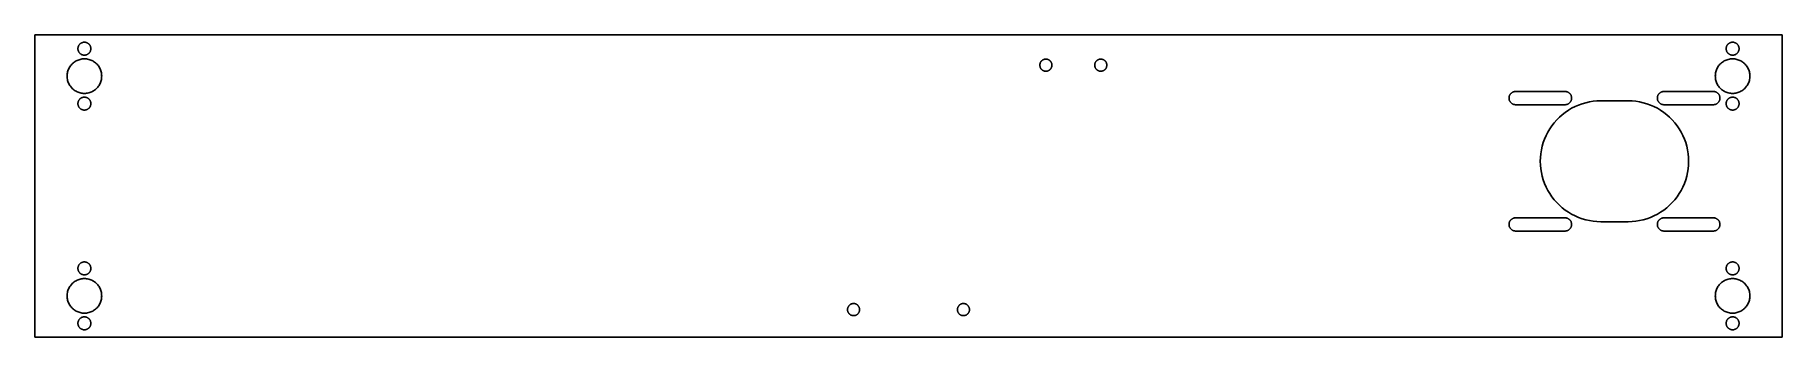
# Model space of a CAD drawing. Header units: metres. Extents: x 0 to 318, y 0 to 55.
import ezdxf

# ---------------------------------------------------------------- set-up
doc = ezdxf.new("R2010")
doc.units = ezdxf.units.M

msp = doc.modelspace()

# ---------------------------------------------------------------- linework, layer by layer
for p, q in [((318, 55), (0, 55)), ((0, 55), (0, 0)), ((318, 0), (318, 55)), ((7.825, 52.5), (7.82732, 52.5738)), ((7.82732, 52.4262), (7.825, 52.5)), ((7.82732, 52.5738), (7.83426, 52.6473)), ((7.83426, 52.3527), (7.82732, 52.4262)), ((7.83426, 52.6473), (7.84581, 52.7202)), ((7.84581, 52.2798), (7.83426, 52.3527)), ((7.84581, 52.7202), (7.86191, 52.7922)), ((7.86191, 52.2078), (7.84581, 52.2798)), ((7.86191, 52.7922), (7.88251, 52.8631)), ((7.88251, 52.1369), (7.86191, 52.2078)), ((7.88251, 52.8631), (7.9075, 52.9325)), ((7.9075, 52.0674), (7.88251, 52.1369)), ((7.9075, 52.9325), (7.93681, 53.0003)), ((7.93681, 51.9997), (7.9075, 52.0674)), ((7.93681, 53.0003), (7.97034, 53.0661)), ((7.97034, 51.9339), (7.93681, 51.9997)), ((7.97034, 53.0661), (8.0079, 53.1296)), ((8.0079, 51.8704), (7.97034, 51.9339)), ((8.0079, 53.1296), (8.04939, 53.1906)), ((8.04939, 51.8093), (8.0079, 51.8704)), ((8.04939, 53.1906), (8.09464, 53.249)), ((8.09464, 51.751), (8.04939, 51.8093)), ((8.09464, 53.249), (8.14345, 53.3043)), ((8.14345, 51.6956), (8.09464, 51.751)), ((8.14345, 53.3043), (8.19565, 53.3565)), ((8.19565, 51.6434), (8.14345, 51.6956)), ((8.19565, 53.3565), (8.25102, 53.4053)), ((8.25102, 51.5946), (8.19565, 51.6434)), ((8.25102, 53.4053), (8.30934, 53.4506)), ((8.30934, 51.5494), (8.25102, 51.5946)), ((8.30934, 53.4506), (8.37039, 53.4921)), ((8.37039, 51.5079), (8.30934, 51.5494)), ((8.37039, 53.4921), (8.43393, 53.5296)), ((8.43393, 51.4703), (8.37039, 51.5079)), ((8.43393, 53.5296), (8.49969, 53.5632)), ((8.49969, 51.4368), (8.43393, 51.4703)), ((8.49969, 53.5632), (8.56744, 53.5925)), ((8.56744, 51.4075), (8.49969, 51.4368)), ((8.56744, 53.5925), (8.6369, 53.6175)), ((8.6369, 51.3825), (8.56744, 51.4075)), ((8.6369, 53.6175), (8.70778, 53.6381)), ((8.70778, 51.3619), (8.6369, 51.3825)), ((8.70778, 53.6381), (8.77982, 53.6542)), ((8.77982, 51.3458), (8.70778, 51.3619)), ((8.77982, 53.6542), (8.85272, 53.6657)), ((8.85272, 51.3343), (8.77982, 51.3458)), ((8.85272, 53.6657), (8.92621, 53.6727)), ((8.92621, 51.3273), (8.85272, 51.3343)), ((8.92621, 53.6727), (9, 53.675)), ((9, 51.325), (8.92621, 51.3273)), ((9, 53.675), (9.07378, 53.6727)), ((9.07378, 51.3273), (9, 51.325)), ((9.07378, 53.6727), (9.14726, 53.6657)), ((9.14726, 51.3343), (9.07378, 51.3273)), ((9.14726, 53.6657), (9.22017, 53.6542)), ((9.22017, 51.3458), (9.14726, 51.3343)), ((9.22017, 53.6542), (9.29221, 53.6381)), ((9.29221, 51.3619), (9.22017, 51.3458)), ((9.29221, 53.6381), (9.36308, 53.6175)), ((9.36308, 51.3825), (9.29221, 51.3619)), ((9.36308, 53.6175), (9.43254, 53.5925)), ((9.43254, 51.4075), (9.36308, 51.3825)), ((9.43254, 53.5925), (9.50029, 53.5632)), ((9.50029, 51.4368), (9.43254, 51.4075)), ((9.50029, 53.5632), (9.56606, 53.5296)), ((9.56606, 51.4703), (9.50029, 51.4368)), ((9.56606, 53.5296), (9.62959, 53.4921)), ((9.62959, 51.5079), (9.56606, 51.4703)), ((9.62959, 53.4921), (9.69064, 53.4506)), ((9.69064, 51.5494), (9.62959, 51.5079)), ((9.69064, 53.4506), (9.74896, 53.4053)), ((9.74896, 51.5946), (9.69064, 51.5494)), ((9.74896, 53.4053), (9.80434, 53.3565)), ((9.80434, 51.6434), (9.74896, 51.5946)), ((9.80434, 53.3565), (9.85654, 53.3043)), ((9.85654, 51.6956), (9.80434, 51.6434)), ((9.85654, 53.3043), (9.90535, 53.249)), ((9.90535, 51.751), (9.85654, 51.6956)), ((9.90535, 53.249), (9.95059, 53.1906)), ((9.95059, 51.8093), (9.90535, 51.751)), ((9.95059, 53.1906), (9.99208, 53.1296)), ((9.99208, 51.8704), (9.95059, 51.8093)), ((9.99208, 53.1296), (10.0296, 53.0661)), ((10.0296, 51.9339), (9.99208, 51.8704)), ((10.0296, 53.0661), (10.0632, 53.0003)), ((10.0632, 51.9997), (10.0296, 51.9339)), ((10.0632, 53.0003), (10.0925, 52.9325)), ((10.0925, 52.0674), (10.0632, 51.9997)), ((10.0925, 52.9325), (10.1175, 52.8631)), ((10.1175, 52.1369), (10.0925, 52.0674)), ((10.1175, 52.8631), (10.1381, 52.7922)), ((10.1381, 52.2078), (10.1175, 52.1369)), ((10.1381, 52.7922), (10.1542, 52.7202)), ((10.1542, 52.2798), (10.1381, 52.2078)), ((10.1542, 52.7202), (10.1657, 52.6473)), ((10.1657, 52.3527), (10.1542, 52.2798)), ((10.1657, 52.6473), (10.1727, 52.5738)), ((10.1727, 52.4262), (10.1657, 52.3527)), ((10.1727, 52.5738), (10.175, 52.5)), ((10.175, 52.5), (10.1727, 52.4262)), ((307.825, 52.5), (307.827, 52.5738)), ((307.827, 52.4262), (307.825, 52.5)), ((307.827, 52.5738), (307.834, 52.6473)), ((307.834, 52.3527), (307.827, 52.4262)), ((307.834, 52.6473), (307.846, 52.7202)), ((307.846, 52.2798), (307.834, 52.3527)), ((307.846, 52.7202), (307.862, 52.7922)), ((307.862, 52.2078), (307.846, 52.2798)), ((307.862, 52.7922), (307.883, 52.8631)), ((307.883, 52.1369), (307.862, 52.2078)), ((307.883, 52.8631), (307.908, 52.9325)), ((307.908, 52.0674), (307.883, 52.1369)), ((307.908, 52.9325), (307.937, 53.0003)), ((307.937, 51.9997), (307.908, 52.0674)), ((307.937, 53.0003), (307.97, 53.0661)), ((307.97, 51.9339), (307.937, 51.9997)), ((307.97, 53.0661), (308.008, 53.1296)), ((308.008, 51.8704), (307.97, 51.9339)), ((308.008, 53.1296), (308.049, 53.1906)), ((308.049, 51.8093), (308.008, 51.8704)), ((308.049, 53.1906), (308.095, 53.249)), ((308.095, 51.751), (308.049, 51.8093)), ((308.095, 53.249), (308.143, 53.3043)), ((308.143, 51.6956), (308.095, 51.751)), ((308.143, 53.3043), (308.196, 53.3565)), ((308.196, 51.6434), (308.143, 51.6956)), ((308.196, 53.3565), (308.251, 53.4053)), ((308.251, 51.5946), (308.196, 51.6434)), ((308.251, 53.4053), (308.309, 53.4506)), ((308.309, 51.5494), (308.251, 51.5946)), ((308.309, 53.4506), (308.37, 53.4921)), ((308.37, 51.5079), (308.309, 51.5494)), ((308.37, 53.4921), (308.434, 53.5296)), ((308.434, 51.4703), (308.37, 51.5079)), ((308.434, 53.5296), (308.5, 53.5632)), ((308.5, 51.4368), (308.434, 51.4703)), ((308.5, 53.5632), (308.567, 53.5925)), ((308.567, 51.4075), (308.5, 51.4368)), ((308.567, 53.5925), (308.637, 53.6175)), ((308.637, 51.3825), (308.567, 51.4075)), ((308.637, 53.6175), (308.708, 53.6381)), ((308.708, 51.3619), (308.637, 51.3825)), ((308.708, 53.6381), (308.78, 53.6542)), ((308.78, 51.3458), (308.708, 51.3619)), ((308.78, 53.6542), (308.853, 53.6657)), ((308.853, 51.3343), (308.78, 51.3458)), ((308.853, 53.6657), (308.926, 53.6727)), ((308.926, 51.3273), (308.853, 51.3343)), ((308.926, 53.6727), (309, 53.675)), ((309, 51.325), (308.926, 51.3273)), ((309, 53.675), (309.074, 53.6727)), ((309.074, 51.3273), (309, 51.325)), ((309.074, 53.6727), (309.147, 53.6657)), ((309.147, 51.3343), (309.074, 51.3273)), ((309.147, 53.6657), (309.22, 53.6542)), ((309.22, 51.3458), (309.147, 51.3343)), ((309.22, 53.6542), (309.292, 53.6381)), ((309.292, 51.3619), (309.22, 51.3458)), ((309.292, 53.6381), (309.363, 53.6175)), ((309.363, 51.3825), (309.292, 51.3619)), ((309.363, 53.6175), (309.433, 53.5925)), ((309.433, 51.4075), (309.363, 51.3825)), ((309.433, 53.5925), (309.5, 53.5632)), ((309.5, 51.4368), (309.433, 51.4075)), ((309.5, 53.5632), (309.566, 53.5296)), ((309.566, 51.4703), (309.5, 51.4368)), ((309.566, 53.5296), (309.63, 53.4921)), ((309.63, 51.5079), (309.566, 51.4703)), ((309.63, 53.4921), (309.691, 53.4506)), ((309.691, 51.5494), (309.63, 51.5079)), ((309.691, 53.4506), (309.749, 53.4053)), ((309.749, 51.5946), (309.691, 51.5494)), ((309.749, 53.4053), (309.804, 53.3565)), ((309.804, 51.6434), (309.749, 51.5946)), ((309.804, 53.3565), (309.857, 53.3043)), ((309.857, 51.6956), (309.804, 51.6434)), ((309.857, 53.3043), (309.905, 53.249)), ((309.905, 51.751), (309.857, 51.6956)), ((309.905, 53.249), (309.951, 53.1906)), ((309.951, 51.8093), (309.905, 51.751)), ((309.951, 53.1906), (309.992, 53.1296)), ((309.992, 51.8704), (309.951, 51.8093)), ((309.992, 53.1296), (310.03, 53.0661)), ((310.03, 51.9339), (309.992, 51.8704)), ((310.03, 53.0661), (310.063, 53.0003)), ((310.063, 51.9997), (310.03, 51.9339)), ((310.063, 53.0003), (310.092, 52.9325)), ((310.092, 52.0674), (310.063, 51.9997)), ((310.092, 52.9325), (310.117, 52.8631)), ((310.117, 52.1369), (310.092, 52.0674)), ((310.117, 52.8631), (310.138, 52.7922)), ((310.138, 52.2078), (310.117, 52.1369)), ((310.138, 52.7922), (310.154, 52.7202)), ((310.154, 52.2798), (310.138, 52.2078)), ((310.154, 52.7202), (310.166, 52.6473)), ((310.166, 52.3527), (310.154, 52.2798)), ((310.166, 52.6473), (310.173, 52.5738)), ((310.173, 52.4262), (310.166, 52.3527)), ((310.173, 52.5738), (310.175, 52.5)), ((310.175, 52.5), (310.173, 52.4262)), ((5.8562, 47.6978), (5.87483, 47.8948)), ((5.87483, 47.8948), (5.90579, 48.0902)), ((5.90579, 48.0902), (5.94896, 48.2834)), ((5.94896, 48.2834), (6.00417, 48.4734)), ((6.00417, 48.4734), (6.0712, 48.6596)), ((6.0712, 48.6596), (6.14978, 48.8412)), ((6.14978, 48.8412), (6.23962, 49.0175)), ((6.23962, 49.0175), (6.34036, 49.1879)), ((6.34036, 49.1879), (6.45158, 49.3515)), ((6.45158, 49.3515), (6.57288, 49.5079)), ((6.57288, 49.5079), (6.70374, 49.6563)), ((6.70374, 49.6563), (6.84367, 49.7962)), ((6.84367, 49.7962), (6.99211, 49.9271)), ((6.99211, 49.9271), (7.14847, 50.0484)), ((7.14847, 50.0484), (7.31213, 50.1596)), ((7.31213, 50.1596), (7.48247, 50.2604)), ((7.48247, 50.2604), (7.65878, 50.3502)), ((7.65878, 50.3502), (7.84039, 50.4288)), ((7.84039, 50.4288), (8.0266, 50.4958)), ((8.0266, 50.4958), (8.21661, 50.551)), ((8.21661, 50.551), (8.40974, 50.5942)), ((8.40974, 50.5942), (8.60519, 50.6252)), ((8.60519, 50.6252), (8.8022, 50.6438)), ((8.8022, 50.6438), (9, 50.65)), ((9, 50.65), (9.19778, 50.6438)), ((9.19778, 50.6438), (9.39479, 50.6252)), ((9.39479, 50.6252), (9.59024, 50.5942)), ((9.59024, 50.5942), (9.78337, 50.551)), ((9.78337, 50.551), (9.97339, 50.4958)), ((9.97339, 50.4958), (10.1596, 50.4288)), ((10.1596, 50.4288), (10.3412, 50.3502)), ((10.3412, 50.3502), (10.5175, 50.2604)), ((10.5175, 50.2604), (10.6879, 50.1596)), ((10.6879, 50.1596), (10.8515, 50.0484)), ((10.8515, 50.0484), (11.0079, 49.9271)), ((11.0079, 49.9271), (11.1563, 49.7962)), ((11.1563, 49.7962), (11.2962, 49.6563)), ((11.2962, 49.6563), (11.4271, 49.5079)), ((11.4271, 49.5079), (11.5484, 49.3515)), ((11.5484, 49.3515), (11.6596, 49.1879)), ((11.6596, 49.1879), (11.7604, 49.0175)), ((11.7604, 49.0175), (11.8502, 48.8412)), ((11.8502, 48.8412), (11.9288, 48.6596)), ((11.9288, 48.6596), (11.9958, 48.4734)), ((11.9958, 48.4734), (12.051, 48.2834)), ((12.051, 48.2834), (12.0942, 48.0902)), ((12.0942, 48.0902), (12.1252, 47.8948)), ((12.1252, 47.8948), (12.1438, 47.6978)), ((182.9, 49.5), (182.902, 49.5691)), ((182.902, 49.4309), (182.9, 49.5)), ((182.902, 49.5691), (182.909, 49.6379)), ((182.909, 49.3621), (182.902, 49.4309)), ((182.909, 49.6379), (182.919, 49.7061)), ((182.919, 49.2939), (182.909, 49.3621)), ((182.919, 49.7061), (182.935, 49.7735)), ((182.935, 49.2264), (182.919, 49.2939)), ((182.935, 49.7735), (182.954, 49.8399)), ((182.954, 49.1601), (182.935, 49.2264)), ((182.954, 49.8399), (182.977, 49.9049)), ((182.977, 49.0951), (182.954, 49.1601)), ((182.977, 49.9049), (183.005, 49.9684)), ((183.005, 49.0316), (182.977, 49.0951)), ((183.005, 49.9684), (183.036, 50.0299)), ((183.036, 48.9701), (183.005, 49.0316)), ((183.036, 50.0299), (183.071, 50.0894)), ((183.071, 48.9106), (183.036, 48.9701)), ((183.071, 50.0894), (183.11, 50.1466)), ((183.11, 48.8534), (183.071, 48.9106)), ((183.11, 50.1466), (183.152, 50.2012)), ((183.152, 48.7988), (183.11, 48.8534)), ((183.152, 50.2012), (183.198, 50.253)), ((183.198, 48.747), (183.152, 48.7988)), ((183.198, 50.253), (183.247, 50.3019)), ((183.247, 48.6981), (183.198, 48.747)), ((183.247, 50.3019), (183.299, 50.3475)), ((183.299, 48.6524), (183.247, 48.6981)), ((183.299, 50.3475), (183.353, 50.3899)), ((183.353, 48.6101), (183.299, 48.6524)), ((183.353, 50.3899), (183.411, 50.4288)), ((183.411, 48.5712), (183.353, 48.6101)), ((183.411, 50.4288), (183.47, 50.4639)), ((183.47, 48.5361), (183.411, 48.5712)), ((183.47, 50.4639), (183.532, 50.4953)), ((183.532, 48.5047), (183.47, 48.5361)), ((183.532, 50.4953), (183.595, 50.5228)), ((183.595, 48.4772), (183.532, 48.5047)), ((183.595, 50.5228), (183.66, 50.5462)), ((183.66, 48.4538), (183.595, 48.4772)), ((183.66, 50.5462), (183.726, 50.5654)), ((183.726, 48.4346), (183.66, 48.4538)), ((183.726, 50.5654), (183.794, 50.5805)), ((183.794, 48.4195), (183.726, 48.4346)), ((183.794, 50.5805), (183.862, 50.5913)), ((183.862, 48.4087), (183.794, 48.4195)), ((183.862, 50.5913), (183.931, 50.5978)), ((183.931, 48.4022), (183.862, 48.4087)), ((183.931, 50.5978), (184, 50.6)), ((184, 48.4), (183.931, 48.4022)), ((184, 50.6), (184.069, 50.5978)), ((184.069, 48.4022), (184, 48.4)), ((184.069, 50.5978), (184.138, 50.5913)), ((184.138, 48.4087), (184.069, 48.4022)), ((184.138, 50.5913), (184.206, 50.5805)), ((184.206, 48.4195), (184.138, 48.4087)), ((184.206, 50.5805), (184.274, 50.5654)), ((184.274, 48.4346), (184.206, 48.4195)), ((184.274, 50.5654), (184.34, 50.5462)), ((184.34, 48.4538), (184.274, 48.4346)), ((184.34, 50.5462), (184.405, 50.5228)), ((184.405, 48.4772), (184.34, 48.4538)), ((184.405, 50.5228), (184.468, 50.4953)), ((184.468, 48.5047), (184.405, 48.4772)), ((184.468, 50.4953), (184.53, 50.4639)), ((184.53, 48.5361), (184.468, 48.5047)), ((184.53, 50.4639), (184.589, 50.4288)), ((184.589, 48.5712), (184.53, 48.5361)), ((184.589, 50.4288), (184.647, 50.3899)), ((184.647, 48.6101), (184.589, 48.5712)), ((184.647, 50.3899), (184.701, 50.3475)), ((184.701, 48.6524), (184.647, 48.6101)), ((184.701, 50.3475), (184.753, 50.3019)), ((184.753, 48.6981), (184.701, 48.6524)), ((184.753, 50.3019), (184.802, 50.253)), ((184.802, 48.747), (184.753, 48.6981)), ((184.802, 50.253), (184.848, 50.2012)), ((184.848, 48.7988), (184.802, 48.747)), ((184.848, 50.2012), (184.89, 50.1466)), ((184.89, 48.8534), (184.848, 48.7988)), ((184.89, 50.1466), (184.929, 50.0894)), ((184.929, 48.9106), (184.89, 48.8534)), ((184.929, 50.0894), (184.964, 50.0299)), ((184.964, 48.9701), (184.929, 48.9106)), ((184.964, 50.0299), (184.995, 49.9684)), ((184.995, 49.0316), (184.964, 48.9701)), ((184.995, 49.9684), (185.023, 49.9049)), ((185.023, 49.0951), (184.995, 49.0316)), ((185.023, 49.9049), (185.046, 49.8399)), ((185.046, 49.1601), (185.023, 49.0951)), ((185.046, 49.8399), (185.065, 49.7735)), ((185.065, 49.2264), (185.046, 49.1601)), ((185.065, 49.7735), (185.081, 49.7061)), ((185.081, 49.2939), (185.065, 49.2264)), ((185.081, 49.7061), (185.091, 49.6379)), ((185.091, 49.3621), (185.081, 49.2939)), ((185.091, 49.6379), (185.098, 49.5691)), ((185.098, 49.4309), (185.091, 49.3621)), ((185.098, 49.5691), (185.1, 49.5)), ((185.1, 49.5), (185.098, 49.4309)), ((192.9, 49.5), (192.902, 49.5691)), ((192.902, 49.4309), (192.9, 49.5)), ((192.902, 49.5691), (192.909, 49.6379)), ((192.909, 49.3621), (192.902, 49.4309)), ((192.909, 49.6379), (192.919, 49.7061)), ((192.919, 49.2939), (192.909, 49.3621)), ((192.919, 49.7061), (192.935, 49.7735)), ((192.935, 49.2264), (192.919, 49.2939)), ((192.935, 49.7735), (192.954, 49.8399)), ((192.954, 49.1601), (192.935, 49.2264)), ((192.954, 49.8399), (192.977, 49.9049)), ((192.977, 49.0951), (192.954, 49.1601)), ((192.977, 49.9049), (193.005, 49.9684)), ((193.005, 49.0316), (192.977, 49.0951)), ((193.005, 49.9684), (193.036, 50.0299)), ((193.036, 48.9701), (193.005, 49.0316)), ((193.036, 50.0299), (193.071, 50.0894)), ((193.071, 48.9106), (193.036, 48.9701)), ((193.071, 50.0894), (193.11, 50.1466)), ((193.11, 48.8534), (193.071, 48.9106)), ((193.11, 50.1466), (193.152, 50.2012)), ((193.152, 48.7988), (193.11, 48.8534)), ((193.152, 50.2012), (193.198, 50.253)), ((193.198, 48.747), (193.152, 48.7988)), ((193.198, 50.253), (193.247, 50.3019)), ((193.247, 48.6981), (193.198, 48.747)), ((193.247, 50.3019), (193.299, 50.3475)), ((193.299, 48.6524), (193.247, 48.6981)), ((193.299, 50.3475), (193.353, 50.3899)), ((193.353, 48.6101), (193.299, 48.6524)), ((193.353, 50.3899), (193.411, 50.4288)), ((193.411, 48.5712), (193.353, 48.6101)), ((193.411, 50.4288), (193.47, 50.4639)), ((193.47, 48.5361), (193.411, 48.5712)), ((193.47, 50.4639), (193.532, 50.4953)), ((193.532, 48.5047), (193.47, 48.5361)), ((193.532, 50.4953), (193.595, 50.5228)), ((193.595, 48.4772), (193.532, 48.5047)), ((193.595, 50.5228), (193.66, 50.5462)), ((193.66, 48.4538), (193.595, 48.4772)), ((193.66, 50.5462), (193.726, 50.5654)), ((193.726, 48.4346), (193.66, 48.4538)), ((193.726, 50.5654), (193.794, 50.5805)), ((193.794, 48.4195), (193.726, 48.4346)), ((193.794, 50.5805), (193.862, 50.5913)), ((193.862, 48.4087), (193.794, 48.4195)), ((193.862, 50.5913), (193.931, 50.5978)), ((193.931, 48.4022), (193.862, 48.4087)), ((193.931, 50.5978), (194, 50.6)), ((194, 48.4), (193.931, 48.4022)), ((194, 50.6), (194.069, 50.5978)), ((194.069, 48.4022), (194, 48.4)), ((194.069, 50.5978), (194.138, 50.5913)), ((194.138, 48.4087), (194.069, 48.4022)), ((194.138, 50.5913), (194.206, 50.5805)), ((194.206, 48.4195), (194.138, 48.4087)), ((194.206, 50.5805), (194.274, 50.5654)), ((194.274, 48.4346), (194.206, 48.4195)), ((194.274, 50.5654), (194.34, 50.5462)), ((194.34, 48.4538), (194.274, 48.4346)), ((194.34, 50.5462), (194.405, 50.5228)), ((194.405, 48.4772), (194.34, 48.4538)), ((194.405, 50.5228), (194.468, 50.4953)), ((194.468, 48.5047), (194.405, 48.4772)), ((194.468, 50.4953), (194.53, 50.4639)), ((194.53, 48.5361), (194.468, 48.5047)), ((194.53, 50.4639), (194.589, 50.4288)), ((194.589, 48.5712), (194.53, 48.5361)), ((194.589, 50.4288), (194.647, 50.3899)), ((194.647, 48.6101), (194.589, 48.5712)), ((194.647, 50.3899), (194.701, 50.3475)), ((194.701, 48.6524), (194.647, 48.6101)), ((194.701, 50.3475), (194.753, 50.3019)), ((194.753, 48.6981), (194.701, 48.6524)), ((194.753, 50.3019), (194.802, 50.253)), ((194.802, 48.747), (194.753, 48.6981)), ((194.802, 50.253), (194.848, 50.2012)), ((194.848, 48.7988), (194.802, 48.747)), ((194.848, 50.2012), (194.89, 50.1466)), ((194.89, 48.8534), (194.848, 48.7988)), ((194.89, 50.1466), (194.929, 50.0894)), ((194.929, 48.9106), (194.89, 48.8534)), ((194.929, 50.0894), (194.964, 50.0299)), ((194.964, 48.9701), (194.929, 48.9106)), ((194.964, 50.0299), (194.995, 49.9684)), ((194.995, 49.0316), (194.964, 48.9701)), ((194.995, 49.9684), (195.023, 49.9049)), ((195.023, 49.0951), (194.995, 49.0316)), ((195.023, 49.9049), (195.046, 49.8399)), ((195.046, 49.1601), (195.023, 49.0951)), ((195.046, 49.8399), (195.065, 49.7735)), ((195.065, 49.2264), (195.046, 49.1601)), ((195.065, 49.7735), (195.081, 49.7061)), ((195.081, 49.2939), (195.065, 49.2264)), ((195.081, 49.7061), (195.091, 49.6379)), ((195.091, 49.3621), (195.081, 49.2939)), ((195.091, 49.6379), (195.098, 49.5691)), ((195.098, 49.4309), (195.091, 49.3621)), ((195.098, 49.5691), (195.1, 49.5)), ((195.1, 49.5), (195.098, 49.4309)), ((305.856, 47.6978), (305.875, 47.8948)), ((305.875, 47.8948), (305.906, 48.0902)), ((305.906, 48.0902), (305.949, 48.2834)), ((305.949, 48.2834), (306.004, 48.4734)), ((306.004, 48.4734), (306.071, 48.6596)), ((306.071, 48.6596), (306.15, 48.8412)), ((306.15, 48.8412), (306.24, 49.0175)), ((306.24, 49.0175), (306.34, 49.1879)), ((306.34, 49.1879), (306.452, 49.3515)), ((306.452, 49.3515), (306.573, 49.5079)), ((306.573, 49.5079), (306.704, 49.6563)), ((306.704, 49.6563), (306.844, 49.7962)), ((306.844, 49.7962), (306.992, 49.9271)), ((306.992, 49.9271), (307.148, 50.0484)), ((307.148, 50.0484), (307.312, 50.1596)), ((307.312, 50.1596), (307.482, 50.2604)), ((307.482, 50.2604), (307.659, 50.3502)), ((307.659, 50.3502), (307.84, 50.4288)), ((307.84, 50.4288), (308.027, 50.4958)), ((308.027, 50.4958), (308.217, 50.551)), ((308.217, 50.551), (308.41, 50.5942)), ((308.41, 50.5942), (308.605, 50.6252)), ((308.605, 50.6252), (308.802, 50.6438)), ((308.802, 50.6438), (309, 50.65)), ((309, 50.65), (309.198, 50.6438)), ((309.198, 50.6438), (309.395, 50.6252)), ((309.395, 50.6252), (309.59, 50.5942)), ((309.59, 50.5942), (309.783, 50.551)), ((309.783, 50.551), (309.973, 50.4958)), ((309.973, 50.4958), (310.16, 50.4288)), ((310.16, 50.4288), (310.341, 50.3502)), ((310.341, 50.3502), (310.518, 50.2604)), ((310.518, 50.2604), (310.688, 50.1596)), ((310.688, 50.1596), (310.852, 50.0484)), ((310.852, 50.0484), (311.008, 49.9271)), ((311.008, 49.9271), (311.156, 49.7962)), ((311.156, 49.7962), (311.296, 49.6563)), ((311.296, 49.6563), (311.427, 49.5079)), ((311.427, 49.5079), (311.548, 49.3515)), ((311.548, 49.3515), (311.66, 49.1879)), ((311.66, 49.1879), (311.76, 49.0175)), ((311.76, 49.0175), (311.85, 48.8412)), ((311.85, 48.8412), (311.929, 48.6596)), ((311.929, 48.6596), (311.996, 48.4734)), ((311.996, 48.4734), (312.051, 48.2834)), ((312.051, 48.2834), (312.094, 48.0902)), ((312.094, 48.0902), (312.125, 47.8948)), ((312.125, 47.8948), (312.144, 47.6978)), ((5.84999, 47.5), (5.8562, 47.6978)), ((5.8562, 47.3022), (5.84999, 47.5)), ((5.87483, 47.1052), (5.8562, 47.3022)), ((5.90579, 46.9097), (5.87483, 47.1052)), ((5.94896, 46.7166), (5.90579, 46.9097)), ((6.00417, 46.5266), (5.94896, 46.7166)), ((6.0712, 46.3404), (6.00417, 46.5266)), ((6.14978, 46.1588), (6.0712, 46.3404)), ((6.23962, 45.9825), (6.14978, 46.1588)), ((6.34036, 45.8121), (6.23962, 45.9825)), ((6.45158, 45.6485), (6.34036, 45.8121)), ((6.57288, 45.4921), (6.45158, 45.6485)), ((6.70374, 45.3437), (6.57288, 45.4921)), ((6.84367, 45.2037), (6.70374, 45.3437)), ((6.99211, 45.0729), (6.84367, 45.2037)), ((7.14847, 44.9516), (6.99211, 45.0729)), ((7.31213, 44.8404), (7.14847, 44.9516)), ((7.48247, 44.7396), (7.31213, 44.8404)), ((7.65878, 44.6498), (7.48247, 44.7396)), ((7.84039, 44.5712), (7.65878, 44.6498)), ((8.0266, 44.5042), (7.84039, 44.5712)), ((10.1596, 44.5712), (9.97339, 44.5042)), ((10.3412, 44.6498), (10.1596, 44.5712)), ((10.5175, 44.7396), (10.3412, 44.6498)), ((10.6879, 44.8404), (10.5175, 44.7396)), ((10.8515, 44.9516), (10.6879, 44.8404)), ((11.0079, 45.0729), (10.8515, 44.9516)), ((11.1563, 45.2037), (11.0079, 45.0729)), ((11.2962, 45.3437), (11.1563, 45.2037)), ((11.4271, 45.4921), (11.2962, 45.3437)), ((11.5484, 45.6485), (11.4271, 45.4921)), ((11.6596, 45.8121), (11.5484, 45.6485)), ((11.7604, 45.9825), (11.6596, 45.8121)), ((11.8502, 46.1588), (11.7604, 45.9825)), ((11.9288, 46.3404), (11.8502, 46.1588)), ((11.9958, 46.5266), (11.9288, 46.3404)), ((12.051, 46.7166), (11.9958, 46.5266)), ((12.0942, 46.9097), (12.051, 46.7166)), ((12.1252, 47.1052), (12.0942, 46.9097)), ((12.1438, 47.3022), (12.1252, 47.1052)), ((12.1438, 47.6978), (12.15, 47.5)), ((12.15, 47.5), (12.1438, 47.3022)), ((268.857, 44.5132), (268.922, 44.5516)), ((268.922, 44.5516), (268.989, 44.5858)), ((268.989, 44.5858), (269.058, 44.6157)), ((269.058, 44.6157), (269.129, 44.6413)), ((269.129, 44.6413), (269.202, 44.6623)), ((269.202, 44.6623), (269.275, 44.6787)), ((269.275, 44.6787), (269.35, 44.6905)), ((269.35, 44.6905), (269.425, 44.6976)), ((269.425, 44.6976), (269.5, 44.7)), ((269.5, 44.7), (278.5, 44.7)), ((278.5, 44.7), (278.575, 44.6976)), ((278.575, 44.6976), (278.65, 44.6905)), ((278.65, 44.6905), (278.725, 44.6787)), ((278.725, 44.6787), (278.798, 44.6623)), ((278.798, 44.6623), (278.871, 44.6413)), ((278.871, 44.6413), (278.942, 44.6157)), ((278.942, 44.6157), (279.011, 44.5858)), ((279.011, 44.5858), (279.078, 44.5516)), ((279.078, 44.5516), (279.143, 44.5132)), ((295.857, 44.5132), (295.922, 44.5516)), ((295.922, 44.5516), (295.989, 44.5858)), ((295.989, 44.5858), (296.058, 44.6157)), ((296.058, 44.6157), (296.129, 44.6413)), ((296.129, 44.6413), (296.202, 44.6623)), ((296.202, 44.6623), (296.275, 44.6787)), ((296.275, 44.6787), (296.35, 44.6905)), ((296.35, 44.6905), (296.425, 44.6976)), ((296.425, 44.6976), (296.5, 44.7)), ((296.5, 44.7), (305.5, 44.7)), ((305.5, 44.7), (305.575, 44.6976)), ((305.575, 44.6976), (305.65, 44.6905)), ((305.65, 44.6905), (305.725, 44.6787)), ((305.725, 44.6787), (305.798, 44.6623)), ((305.798, 44.6623), (305.871, 44.6413)), ((305.85, 47.5), (305.856, 47.6978)), ((305.856, 47.3022), (305.85, 47.5)), ((305.875, 47.1052), (305.856, 47.3022)), ((305.871, 44.6413), (305.942, 44.6157)), ((305.906, 46.9097), (305.875, 47.1052)), ((305.949, 46.7166), (305.906, 46.9097)), ((305.942, 44.6157), (306.011, 44.5858)), ((306.004, 46.5266), (305.949, 46.7166)), ((306.071, 46.3404), (306.004, 46.5266)), ((306.011, 44.5858), (306.078, 44.5516)), ((306.15, 46.1588), (306.071, 46.3404)), ((306.078, 44.5516), (306.143, 44.5132)), ((306.24, 45.9825), (306.15, 46.1588)), ((306.34, 45.8121), (306.24, 45.9825)), ((306.452, 45.6485), (306.34, 45.8121)), ((306.573, 45.4921), (306.452, 45.6485)), ((306.704, 45.3437), (306.573, 45.4921)), ((306.844, 45.2037), (306.704, 45.3437)), ((306.992, 45.0729), (306.844, 45.2037)), ((307.148, 44.9516), (306.992, 45.0729)), ((307.312, 44.8404), (307.148, 44.9516)), ((307.482, 44.7396), (307.312, 44.8404)), ((307.659, 44.6498), (307.482, 44.7396)), ((307.84, 44.5712), (307.659, 44.6498)), ((308.027, 44.5042), (307.84, 44.5712)), ((310.16, 44.5712), (309.973, 44.5042)), ((310.341, 44.6498), (310.16, 44.5712)), ((310.518, 44.7396), (310.341, 44.6498)), ((310.688, 44.8404), (310.518, 44.7396)), ((310.852, 44.9516), (310.688, 44.8404)), ((311.008, 45.0729), (310.852, 44.9516)), ((311.156, 45.2037), (311.008, 45.0729)), ((311.296, 45.3437), (311.156, 45.2037)), ((311.427, 45.4921), (311.296, 45.3437)), ((311.548, 45.6485), (311.427, 45.4921)), ((311.66, 45.8121), (311.548, 45.6485)), ((311.76, 45.9825), (311.66, 45.8121)), ((311.85, 46.1588), (311.76, 45.9825)), ((311.929, 46.3404), (311.85, 46.1588)), ((311.996, 46.5266), (311.929, 46.3404)), ((312.051, 46.7166), (311.996, 46.5266)), ((312.094, 46.9097), (312.051, 46.7166)), ((312.125, 47.1052), (312.094, 46.9097)), ((312.144, 47.3022), (312.125, 47.1052)), ((312.144, 47.6978), (312.15, 47.5)), ((312.15, 47.5), (312.144, 47.3022)), ((7.825, 42.5), (7.82732, 42.5738)), ((7.82732, 42.4262), (7.825, 42.5)), ((7.82732, 42.5738), (7.83426, 42.6473)), ((7.83426, 42.3527), (7.82732, 42.4262)), ((7.83426, 42.6473), (7.84581, 42.7202)), ((7.84581, 42.2798), (7.83426, 42.3527)), ((7.84581, 42.7202), (7.86191, 42.7922)), ((7.86191, 42.2078), (7.84581, 42.2798)), ((7.86191, 42.7922), (7.88251, 42.8631)), ((7.88251, 42.1369), (7.86191, 42.2078)), ((7.88251, 42.8631), (7.9075, 42.9325)), ((7.9075, 42.0674), (7.88251, 42.1369)), ((7.9075, 42.9325), (7.93681, 43.0003)), ((7.93681, 41.9997), (7.9075, 42.0674)), ((7.93681, 43.0003), (7.97034, 43.0661)), ((7.97034, 41.9339), (7.93681, 41.9997)), ((7.97034, 43.0661), (8.0079, 43.1296)), ((8.0079, 41.8704), (7.97034, 41.9339)), ((8.0079, 43.1296), (8.04939, 43.1906)), ((8.04939, 41.8093), (8.0079, 41.8704)), ((8.21661, 44.449), (8.0266, 44.5042)), ((8.04939, 43.1906), (8.09464, 43.249)), ((8.09464, 41.751), (8.04939, 41.8093)), ((8.09464, 43.249), (8.14345, 43.3043)), ((8.14345, 41.6956), (8.09464, 41.751)), ((8.14345, 43.3043), (8.19565, 43.3565)), ((8.19565, 41.6434), (8.14345, 41.6956)), ((8.19565, 43.3565), (8.25102, 43.4053)), ((8.25102, 41.5946), (8.19565, 41.6434)), ((8.40974, 44.4058), (8.21661, 44.449)), ((8.25102, 43.4053), (8.30934, 43.4506)), ((8.30934, 41.5494), (8.25102, 41.5946)), ((8.30934, 43.4506), (8.37039, 43.4921)), ((8.37039, 41.5079), (8.30934, 41.5494)), ((8.37039, 43.4921), (8.43393, 43.5296)), ((8.43393, 41.4703), (8.37039, 41.5079)), ((8.60519, 44.3748), (8.40974, 44.4058)), ((8.43393, 43.5296), (8.49969, 43.5632)), ((8.49969, 41.4368), (8.43393, 41.4703)), ((8.49969, 43.5632), (8.56744, 43.5925)), ((8.56744, 41.4075), (8.49969, 41.4368)), ((8.56744, 43.5925), (8.6369, 43.6175)), ((8.6369, 41.3825), (8.56744, 41.4075)), ((8.8022, 44.3562), (8.60519, 44.3748)), ((8.6369, 43.6175), (8.70778, 43.6381)), ((8.70778, 41.3619), (8.6369, 41.3825)), ((8.70778, 43.6381), (8.77982, 43.6542)), ((8.77982, 41.3458), (8.70778, 41.3619)), ((8.77982, 43.6542), (8.85272, 43.6657)), ((8.85272, 41.3343), (8.77982, 41.3458)), ((9, 44.35), (8.8022, 44.3562)), ((8.85272, 43.6657), (8.92621, 43.6727)), ((8.92621, 43.6727), (9, 43.675)), ((9.19778, 44.3562), (9, 44.35)), ((9, 43.675), (9.07378, 43.6727)), ((9.07378, 43.6727), (9.14726, 43.6657)), ((9.14726, 43.6657), (9.22017, 43.6542)), ((9.22017, 41.3458), (9.14726, 41.3343)), ((9.39479, 44.3748), (9.19778, 44.3562)), ((9.22017, 43.6542), (9.29221, 43.6381)), ((9.29221, 41.3619), (9.22017, 41.3458)), ((9.29221, 43.6381), (9.36308, 43.6175)), ((9.36308, 41.3825), (9.29221, 41.3619)), ((9.36308, 43.6175), (9.43254, 43.5925)), ((9.43254, 41.4075), (9.36308, 41.3825)), ((9.59024, 44.4058), (9.39479, 44.3748)), ((9.43254, 43.5925), (9.50029, 43.5632)), ((9.50029, 41.4368), (9.43254, 41.4075)), ((9.50029, 43.5632), (9.56606, 43.5296)), ((9.56606, 41.4703), (9.50029, 41.4368)), ((9.56606, 43.5296), (9.62959, 43.4921)), ((9.62959, 41.5079), (9.56606, 41.4703)), ((9.78337, 44.449), (9.59024, 44.4058)), ((9.62959, 43.4921), (9.69064, 43.4506)), ((9.69064, 41.5494), (9.62959, 41.5079)), ((9.69064, 43.4506), (9.74896, 43.4053)), ((9.74896, 41.5946), (9.69064, 41.5494)), ((9.74896, 43.4053), (9.80434, 43.3565)), ((9.80434, 41.6434), (9.74896, 41.5946)), ((9.97339, 44.5042), (9.78337, 44.449)), ((9.80434, 43.3565), (9.85654, 43.3043)), ((9.85654, 41.6956), (9.80434, 41.6434)), ((9.85654, 43.3043), (9.90535, 43.249)), ((9.90535, 41.751), (9.85654, 41.6956)), ((9.90535, 43.249), (9.95059, 43.1906)), ((9.95059, 41.8093), (9.90535, 41.751)), ((9.95059, 43.1906), (9.99208, 43.1296)), ((9.99208, 41.8704), (9.95059, 41.8093)), ((9.99208, 43.1296), (10.0296, 43.0661)), ((10.0296, 41.9339), (9.99208, 41.8704)), ((10.0296, 43.0661), (10.0632, 43.0003)), ((10.0632, 41.9997), (10.0296, 41.9339)), ((10.0632, 43.0003), (10.0925, 42.9325)), ((10.0925, 42.0674), (10.0632, 41.9997)), ((10.0925, 42.9325), (10.1175, 42.8631)), ((10.1175, 42.1369), (10.0925, 42.0674)), ((10.1175, 42.8631), (10.1381, 42.7922)), ((10.1381, 42.2078), (10.1175, 42.1369)), ((10.1381, 42.7922), (10.1542, 42.7202)), ((10.1542, 42.2798), (10.1381, 42.2078)), ((10.1542, 42.7202), (10.1657, 42.6473)), ((10.1657, 42.3527), (10.1542, 42.2798)), ((10.1657, 42.6473), (10.1727, 42.5738)), ((10.1727, 42.4262), (10.1657, 42.3527)), ((10.1727, 42.5738), (10.175, 42.5)), ((10.175, 42.5), (10.1727, 42.4262)), ((268.3, 43.5), (268.302, 43.5753)), ((268.302, 43.4246), (268.3, 43.5)), ((268.302, 43.5753), (268.309, 43.6504)), ((268.309, 43.3496), (268.302, 43.4246)), ((268.309, 43.6504), (268.321, 43.7249)), ((268.321, 43.2751), (268.309, 43.3496)), ((268.321, 43.7249), (268.338, 43.7984)), ((268.338, 43.2016), (268.321, 43.2751)), ((268.338, 43.7984), (268.359, 43.8708)), ((268.359, 43.1292), (268.338, 43.2016)), ((268.359, 43.8708), (268.384, 43.9417)), ((268.384, 43.0582), (268.359, 43.1292)), ((268.384, 43.9417), (268.414, 44.0109)), ((268.414, 42.9891), (268.384, 43.0582)), ((268.414, 44.0109), (268.448, 44.0781)), ((268.448, 42.9219), (268.414, 42.9891)), ((268.448, 44.0781), (268.487, 44.143)), ((268.487, 42.857), (268.448, 42.9219)), ((268.487, 44.143), (268.529, 44.2053)), ((268.529, 42.7946), (268.487, 42.857)), ((268.529, 44.2053), (268.575, 44.2649)), ((268.575, 42.7351), (268.529, 42.7946)), ((268.575, 44.2649), (268.625, 44.3214)), ((268.625, 42.6785), (268.575, 42.7351)), ((268.625, 44.3214), (268.679, 44.3748)), ((268.679, 42.6252), (268.625, 42.6785)), ((268.679, 44.3748), (268.735, 44.4246)), ((268.735, 42.5754), (268.679, 42.6252)), ((268.735, 44.4246), (268.795, 44.4708)), ((268.795, 42.5292), (268.735, 42.5754)), ((268.795, 44.4708), (268.857, 44.5132)), ((268.857, 42.4868), (268.795, 42.5292)), ((268.922, 42.4484), (268.857, 42.4868)), ((268.989, 42.4142), (268.922, 42.4484)), ((269.058, 42.3843), (268.989, 42.4142)), ((269.129, 42.3587), (269.058, 42.3843)), ((269.202, 42.3377), (269.129, 42.3587)), ((269.275, 42.3212), (269.202, 42.3377)), ((269.35, 42.3094), (269.275, 42.3212)), ((269.425, 42.3024), (269.35, 42.3094)), ((269.5, 42.3), (269.425, 42.3024)), ((278.5, 42.3), (269.5, 42.3)), ((278.575, 42.3024), (278.5, 42.3)), ((278.65, 42.3094), (278.575, 42.3024)), ((278.725, 42.3212), (278.65, 42.3094)), ((278.798, 42.3377), (278.725, 42.3212)), ((278.871, 42.3587), (278.798, 42.3377)), ((278.942, 42.3843), (278.871, 42.3587)), ((279.011, 42.4142), (278.942, 42.3843)), ((279.078, 42.4484), (279.011, 42.4142)), ((279.143, 42.4868), (279.078, 42.4484)), ((279.106, 41.2876), (279.701, 41.6394)), ((279.143, 44.5132), (279.205, 44.4708)), ((279.205, 42.5292), (279.143, 42.4868)), ((279.205, 44.4708), (279.265, 44.4246)), ((279.265, 42.5754), (279.205, 42.5292)), ((279.265, 44.4246), (279.321, 44.3748)), ((279.321, 42.6252), (279.265, 42.5754)), ((279.321, 44.3748), (279.375, 44.3214)), ((279.375, 42.6785), (279.321, 42.6252)), ((279.375, 44.3214), (279.425, 44.2649)), ((279.425, 42.7351), (279.375, 42.6785)), ((279.425, 44.2649), (279.471, 44.2053)), ((279.471, 42.7946), (279.425, 42.7351)), ((279.471, 44.2053), (279.513, 44.143)), ((279.513, 42.857), (279.471, 42.7946)), ((279.513, 44.143), (279.552, 44.0781)), ((279.552, 42.9219), (279.513, 42.857)), ((279.552, 44.0781), (279.586, 44.0109)), ((279.586, 42.9891), (279.552, 42.9219)), ((279.586, 44.0109), (279.616, 43.9417)), ((279.616, 43.0582), (279.586, 42.9891)), ((279.616, 43.9417), (279.641, 43.8708)), ((279.641, 43.1292), (279.616, 43.0582)), ((279.641, 43.8708), (279.662, 43.7984)), ((279.662, 43.2016), (279.641, 43.1292)), ((279.662, 43.7984), (279.679, 43.7249)), ((279.679, 43.2751), (279.662, 43.2016)), ((279.679, 43.7249), (279.691, 43.6504)), ((279.691, 43.3496), (279.679, 43.2751)), ((279.691, 43.6504), (279.698, 43.5753)), ((279.698, 43.4246), (279.691, 43.3496)), ((279.698, 43.5753), (279.7, 43.5)), ((279.7, 43.5), (279.698, 43.4246)), ((279.701, 41.6394), (280.316, 41.9531)), ((280.316, 41.9531), (280.951, 42.2275)), ((280.951, 42.2275), (281.601, 42.4616)), ((281.601, 42.4616), (282.264, 42.6544)), ((282.264, 42.6544), (282.939, 42.8051)), ((282.939, 42.8051), (283.621, 42.9133)), ((283.621, 42.9133), (284.309, 42.9783)), ((284.309, 42.9783), (285, 43)), ((285, 43), (290, 43)), ((290, 43), (290.691, 42.9783)), ((290.691, 42.9783), (291.379, 42.9133)), ((291.379, 42.9133), (292.061, 42.8051)), ((292.061, 42.8051), (292.736, 42.6544)), ((292.736, 42.6544), (293.399, 42.4616)), ((293.399, 42.4616), (294.049, 42.2275)), ((294.049, 42.2275), (294.684, 41.9531)), ((294.684, 41.9531), (295.299, 41.6394)), ((295.299, 41.6394), (295.894, 41.2876)), ((295.3, 43.5), (295.302, 43.5753)), ((295.302, 43.4246), (295.3, 43.5)), ((295.302, 43.5753), (295.309, 43.6504)), ((295.309, 43.3496), (295.302, 43.4246)), ((295.309, 43.6504), (295.321, 43.7249)), ((295.321, 43.2751), (295.309, 43.3496)), ((295.321, 43.7249), (295.338, 43.7984)), ((295.338, 43.2016), (295.321, 43.2751)), ((295.338, 43.7984), (295.359, 43.8708)), ((295.359, 43.1292), (295.338, 43.2016)), ((295.359, 43.8708), (295.384, 43.9417)), ((295.384, 43.0582), (295.359, 43.1292)), ((295.384, 43.9417), (295.414, 44.0109)), ((295.414, 42.9891), (295.384, 43.0582)), ((295.414, 44.0109), (295.448, 44.0781)), ((295.448, 42.9219), (295.414, 42.9891)), ((295.448, 44.0781), (295.487, 44.143)), ((295.487, 42.857), (295.448, 42.9219)), ((295.487, 44.143), (295.529, 44.2053)), ((295.529, 42.7946), (295.487, 42.857)), ((295.529, 44.2053), (295.575, 44.2649)), ((295.575, 42.7351), (295.529, 42.7946)), ((295.575, 44.2649), (295.625, 44.3214)), ((295.625, 42.6785), (295.575, 42.7351)), ((295.625, 44.3214), (295.679, 44.3748)), ((295.679, 42.6252), (295.625, 42.6785)), ((295.679, 44.3748), (295.735, 44.4246)), ((295.735, 42.5754), (295.679, 42.6252)), ((295.735, 44.4246), (295.795, 44.4708)), ((295.795, 42.5292), (295.735, 42.5754)), ((295.795, 44.4708), (295.857, 44.5132)), ((295.857, 42.4868), (295.795, 42.5292)), ((295.922, 42.4484), (295.857, 42.4868)), ((295.989, 42.4142), (295.922, 42.4484)), ((296.058, 42.3843), (295.989, 42.4142)), ((296.129, 42.3587), (296.058, 42.3843)), ((296.202, 42.3377), (296.129, 42.3587)), ((296.275, 42.3212), (296.202, 42.3377)), ((296.35, 42.3094), (296.275, 42.3212)), ((296.425, 42.3024), (296.35, 42.3094)), ((296.5, 42.3), (296.425, 42.3024)), ((305.5, 42.3), (296.5, 42.3)), ((305.575, 42.3024), (305.5, 42.3)), ((305.65, 42.3094), (305.575, 42.3024)), ((305.725, 42.3212), (305.65, 42.3094)), ((305.798, 42.3377), (305.725, 42.3212)), ((305.871, 42.3587), (305.798, 42.3377)), ((305.942, 42.3843), (305.871, 42.3587)), ((306.011, 42.4142), (305.942, 42.3843)), ((306.078, 42.4484), (306.011, 42.4142)), ((306.143, 42.4868), (306.078, 42.4484)), ((306.143, 44.5132), (306.205, 44.4708)), ((306.205, 42.5292), (306.143, 42.4868)), ((306.205, 44.4708), (306.265, 44.4246)), ((306.265, 42.5754), (306.205, 42.5292)), ((306.265, 44.4246), (306.321, 44.3748)), ((306.321, 42.6252), (306.265, 42.5754)), ((306.321, 44.3748), (306.375, 44.3214)), ((306.375, 42.6785), (306.321, 42.6252)), ((306.375, 44.3214), (306.425, 44.2649)), ((306.425, 42.7351), (306.375, 42.6785)), ((306.425, 44.2649), (306.471, 44.2053)), ((306.471, 42.7946), (306.425, 42.7351)), ((306.471, 44.2053), (306.513, 44.143)), ((306.513, 42.857), (306.471, 42.7946)), ((306.513, 44.143), (306.552, 44.0781)), ((306.552, 42.9219), (306.513, 42.857)), ((306.552, 44.0781), (306.586, 44.0109)), ((306.586, 42.9891), (306.552, 42.9219)), ((306.586, 44.0109), (306.616, 43.9417)), ((306.616, 43.0582), (306.586, 42.9891)), ((306.616, 43.9417), (306.641, 43.8708)), ((306.641, 43.1292), (306.616, 43.0582)), ((306.641, 43.8708), (306.662, 43.7984)), ((306.662, 43.2016), (306.641, 43.1292)), ((306.662, 43.7984), (306.679, 43.7249)), ((306.679, 43.2751), (306.662, 43.2016)), ((306.679, 43.7249), (306.691, 43.6504)), ((306.691, 43.3496), (306.679, 43.2751)), ((306.691, 43.6504), (306.698, 43.5753)), ((306.698, 43.4246), (306.691, 43.3496)), ((306.698, 43.5753), (306.7, 43.5)), ((306.7, 43.5), (306.698, 43.4246)), ((307.825, 42.5), (307.827, 42.5738)), ((307.827, 42.4262), (307.825, 42.5)), ((307.827, 42.5738), (307.834, 42.6473)), ((307.834, 42.3527), (307.827, 42.4262)), ((307.834, 42.6473), (307.846, 42.7202)), ((307.846, 42.2798), (307.834, 42.3527)), ((307.846, 42.7202), (307.862, 42.7922)), ((307.862, 42.2078), (307.846, 42.2798)), ((307.862, 42.7922), (307.883, 42.8631)), ((307.883, 42.1369), (307.862, 42.2078)), ((307.883, 42.8631), (307.908, 42.9325)), ((307.908, 42.0674), (307.883, 42.1369)), ((307.908, 42.9325), (307.937, 43.0003)), ((307.937, 41.9997), (307.908, 42.0674)), ((307.937, 43.0003), (307.97, 43.0661)), ((307.97, 41.9339), (307.937, 41.9997)), ((307.97, 43.0661), (308.008, 43.1296)), ((308.008, 41.8704), (307.97, 41.9339)), ((308.008, 43.1296), (308.049, 43.1906)), ((308.049, 41.8093), (308.008, 41.8704)), ((308.217, 44.449), (308.027, 44.5042)), ((308.049, 43.1906), (308.095, 43.249)), ((308.095, 41.751), (308.049, 41.8093)), ((308.095, 43.249), (308.143, 43.3043)), ((308.143, 41.6956), (308.095, 41.751)), ((308.143, 43.3043), (308.196, 43.3565)), ((308.196, 41.6434), (308.143, 41.6956)), ((308.196, 43.3565), (308.251, 43.4053)), ((308.251, 41.5946), (308.196, 41.6434)), ((308.41, 44.4058), (308.217, 44.449)), ((308.251, 43.4053), (308.309, 43.4506)), ((308.309, 41.5494), (308.251, 41.5946)), ((308.309, 43.4506), (308.37, 43.4921)), ((308.37, 41.5079), (308.309, 41.5494)), ((308.37, 43.4921), (308.434, 43.5296)), ((308.434, 41.4703), (308.37, 41.5079)), ((308.605, 44.3748), (308.41, 44.4058)), ((308.434, 43.5296), (308.5, 43.5632)), ((308.5, 41.4368), (308.434, 41.4703)), ((308.5, 43.5632), (308.567, 43.5925)), ((308.567, 41.4075), (308.5, 41.4368)), ((308.567, 43.5925), (308.637, 43.6175)), ((308.637, 41.3825), (308.567, 41.4075)), ((308.802, 44.3562), (308.605, 44.3748)), ((308.637, 43.6175), (308.708, 43.6381)), ((308.708, 41.3619), (308.637, 41.3825)), ((308.708, 43.6381), (308.78, 43.6542)), ((308.78, 41.3458), (308.708, 41.3619)), ((308.78, 43.6542), (308.853, 43.6657)), ((308.853, 41.3343), (308.78, 41.3458)), ((309, 44.35), (308.802, 44.3562)), ((308.853, 43.6657), (308.926, 43.6727)), ((308.926, 43.6727), (309, 43.675)), ((309.198, 44.3562), (309, 44.35)), ((309, 43.675), (309.074, 43.6727)), ((309.074, 43.6727), (309.147, 43.6657)), ((309.147, 43.6657), (309.22, 43.6542)), ((309.22, 41.3458), (309.147, 41.3343)), ((309.395, 44.3748), (309.198, 44.3562)), ((309.22, 43.6542), (309.292, 43.6381)), ((309.292, 41.3619), (309.22, 41.3458)), ((309.292, 43.6381), (309.363, 43.6175)), ((309.363, 41.3825), (309.292, 41.3619)), ((309.363, 43.6175), (309.433, 43.5925)), ((309.433, 41.4075), (309.363, 41.3825)), ((309.59, 44.4058), (309.395, 44.3748)), ((309.433, 43.5925), (309.5, 43.5632)), ((309.5, 41.4368), (309.433, 41.4075)), ((309.5, 43.5632), (309.566, 43.5296)), ((309.566, 41.4703), (309.5, 41.4368)), ((309.566, 43.5296), (309.63, 43.4921)), ((309.63, 41.5079), (309.566, 41.4703)), ((309.783, 44.449), (309.59, 44.4058)), ((309.63, 43.4921), (309.691, 43.4506)), ((309.691, 41.5494), (309.63, 41.5079)), ((309.691, 43.4506), (309.749, 43.4053)), ((309.749, 41.5946), (309.691, 41.5494)), ((309.749, 43.4053), (309.804, 43.3565)), ((309.804, 41.6434), (309.749, 41.5946)), ((309.973, 44.5042), (309.783, 44.449)), ((309.804, 43.3565), (309.857, 43.3043)), ((309.857, 41.6956), (309.804, 41.6434)), ((309.857, 43.3043), (309.905, 43.249)), ((309.905, 41.751), (309.857, 41.6956)), ((309.905, 43.249), (309.951, 43.1906)), ((309.951, 41.8093), (309.905, 41.751)), ((309.951, 43.1906), (309.992, 43.1296)), ((309.992, 41.8704), (309.951, 41.8093)), ((309.992, 43.1296), (310.03, 43.0661)), ((310.03, 41.9339), (309.992, 41.8704)), ((310.03, 43.0661), (310.063, 43.0003)), ((310.063, 41.9997), (310.03, 41.9339)), ((310.063, 43.0003), (310.092, 42.9325)), ((310.092, 42.0674), (310.063, 41.9997)), ((310.092, 42.9325), (310.117, 42.8631)), ((310.117, 42.1369), (310.092, 42.0674)), ((310.117, 42.8631), (310.138, 42.7922)), ((310.138, 42.2078), (310.117, 42.1369)), ((310.138, 42.7922), (310.154, 42.7202)), ((310.154, 42.2798), (310.138, 42.2078)), ((310.154, 42.7202), (310.166, 42.6473)), ((310.166, 42.3527), (310.154, 42.2798)), ((310.166, 42.6473), (310.173, 42.5738)), ((310.173, 42.4262), (310.166, 42.3527)), ((310.173, 42.5738), (310.175, 42.5)), ((310.175, 42.5), (310.173, 42.4262)), ((8.92621, 41.3273), (8.85272, 41.3343)), ((9, 41.325), (8.92621, 41.3273)), ((9.07378, 41.3273), (9, 41.325)), ((9.14726, 41.3343), (9.07378, 41.3273)), ((275.712, 37.8941), (276.101, 38.4656)), ((276.101, 38.4656), (276.524, 39.0117)), ((276.524, 39.0117), (276.981, 39.53)), ((276.981, 39.53), (277.47, 40.0186)), ((277.47, 40.0186), (277.988, 40.4756)), ((277.988, 40.4756), (278.534, 40.8992)), ((278.534, 40.8992), (279.106, 41.2876)), ((295.894, 41.2876), (296.466, 40.8992)), ((296.466, 40.8992), (297.012, 40.4756)), ((297.012, 40.4756), (297.53, 40.0186)), ((297.53, 40.0186), (298.019, 39.53)), ((298.019, 39.53), (298.476, 39.0117)), ((298.476, 39.0117), (298.899, 38.4656)), ((298.899, 38.4656), (299.288, 37.8941)), ((308.926, 41.3273), (308.853, 41.3343)), ((309, 41.325), (308.926, 41.3273)), ((309.074, 41.3273), (309, 41.325)), ((309.147, 41.3343), (309.074, 41.3273)), ((274.346, 34.7356), (274.538, 35.3992)), ((274.538, 35.3992), (274.772, 36.0494)), ((274.772, 36.0494), (275.047, 36.6836)), ((275.047, 36.6836), (275.361, 37.2993)), ((275.361, 37.2993), (275.712, 37.8941)), ((299.288, 37.8941), (299.639, 37.2993)), ((299.639, 37.2993), (299.953, 36.6836)), ((299.953, 36.6836), (300.228, 36.0494)), ((300.228, 36.0494), (300.462, 35.3992)), ((300.462, 35.3992), (300.654, 34.7356)), ((274, 32), (274.022, 32.6907)), ((274.022, 31.3093), (274, 32)), ((274.022, 32.6907), (274.087, 33.3787)), ((274.087, 33.3787), (274.195, 34.0612)), ((274.195, 34.0612), (274.346, 34.7356)), ((300.654, 34.7356), (300.805, 34.0612)), ((300.805, 34.0612), (300.913, 33.3787)), ((300.913, 33.3787), (300.978, 32.6907)), ((300.978, 32.6907), (301, 32)), ((301, 32), (300.978, 31.3093)), ((274.087, 30.6213), (274.022, 31.3093)), ((274.195, 29.9388), (274.087, 30.6213)), ((274.346, 29.2644), (274.195, 29.9388)), ((274.538, 28.6008), (274.346, 29.2644)), ((300.654, 29.2644), (300.462, 28.6008)), ((300.805, 29.9388), (300.654, 29.2644)), ((300.913, 30.6213), (300.805, 29.9388)), ((300.978, 31.3093), (300.913, 30.6213)), ((274.772, 27.9506), (274.538, 28.6008)), ((275.047, 27.3164), (274.772, 27.9506)), ((275.361, 26.7007), (275.047, 27.3164)), ((275.712, 26.1059), (275.361, 26.7007)), ((276.101, 25.5344), (275.712, 26.1059)), ((276.524, 24.9883), (276.101, 25.5344)), ((298.899, 25.5344), (298.476, 24.9883)), ((299.288, 26.1059), (298.899, 25.5344)), ((299.639, 26.7007), (299.288, 26.1059)), ((299.953, 27.3164), (299.639, 26.7007)), ((300.228, 27.9506), (299.953, 27.3164)), ((300.462, 28.6008), (300.228, 27.9506)), ((276.981, 24.47), (276.524, 24.9883)), ((277.47, 23.9814), (276.981, 24.47)), ((277.988, 23.5244), (277.47, 23.9814)), ((278.534, 23.1008), (277.988, 23.5244)), ((279.106, 22.7124), (278.534, 23.1008)), ((279.701, 22.3606), (279.106, 22.7124)), ((280.316, 22.0469), (279.701, 22.3606)), ((295.299, 22.3606), (294.684, 22.0469)), ((295.894, 22.7124), (295.299, 22.3606)), ((296.466, 23.1008), (295.894, 22.7124)), ((297.012, 23.5244), (296.466, 23.1008)), ((297.53, 23.9814), (297.012, 23.5244)), ((298.019, 24.47), (297.53, 23.9814)), ((298.476, 24.9883), (298.019, 24.47)), ((268.3, 20.5), (268.302, 20.5754)), ((268.302, 20.4247), (268.3, 20.5)), ((268.302, 20.5754), (268.309, 20.6504)), ((268.309, 20.3496), (268.302, 20.4247)), ((268.309, 20.6504), (268.321, 20.7249)), ((268.321, 20.2751), (268.309, 20.3496)), ((268.321, 20.7249), (268.338, 20.7984)), ((268.338, 20.2016), (268.321, 20.2751)), ((268.338, 20.7984), (268.359, 20.8708)), ((268.359, 20.1292), (268.338, 20.2016)), ((268.359, 20.8708), (268.384, 20.9418)), ((268.384, 20.0583), (268.359, 20.1292)), ((268.384, 20.9418), (268.414, 21.0109)), ((268.414, 19.9891), (268.384, 20.0583)), ((268.414, 21.0109), (268.448, 21.0781)), ((268.448, 19.9219), (268.414, 19.9891)), ((268.448, 21.0781), (268.487, 21.143)), ((268.487, 19.857), (268.448, 19.9219)), ((268.487, 21.143), (268.529, 21.2054)), ((268.529, 19.7947), (268.487, 19.857)), ((268.529, 21.2054), (268.575, 21.2649)), ((268.575, 19.7351), (268.529, 19.7947)), ((268.575, 21.2649), (268.625, 21.3215)), ((268.625, 19.6786), (268.575, 19.7351)), ((268.625, 21.3215), (268.679, 21.3748)), ((268.679, 19.6252), (268.625, 19.6786)), ((268.679, 21.3748), (268.735, 21.4246)), ((268.735, 19.5754), (268.679, 19.6252)), ((268.735, 21.4246), (268.795, 21.4708)), ((268.795, 19.5292), (268.735, 19.5754)), ((268.795, 21.4708), (268.857, 21.5132)), ((268.857, 19.4868), (268.795, 19.5292)), ((268.857, 21.5132), (268.922, 21.5516)), ((268.922, 19.4484), (268.857, 19.4868)), ((268.922, 21.5516), (268.989, 21.5858)), ((268.989, 19.4142), (268.922, 19.4484)), ((268.989, 21.5858), (269.058, 21.6157)), ((269.058, 19.3843), (268.989, 19.4142)), ((269.058, 21.6157), (269.129, 21.6413)), ((269.129, 19.3587), (269.058, 19.3843)), ((269.129, 21.6413), (269.202, 21.6623)), ((269.202, 19.3377), (269.129, 19.3587)), ((269.202, 21.6623), (269.275, 21.6788)), ((269.275, 19.3213), (269.202, 19.3377)), ((269.275, 21.6788), (269.35, 21.6906)), ((269.35, 19.3095), (269.275, 19.3213)), ((269.35, 21.6906), (269.425, 21.6976)), ((269.425, 19.3024), (269.35, 19.3095)), ((269.425, 21.6976), (269.5, 21.7)), ((269.5, 19.3), (269.425, 19.3024)), ((269.5, 21.7), (278.5, 21.7)), ((278.5, 19.3), (269.5, 19.3)), ((278.5, 21.7), (278.575, 21.6976)), ((278.575, 19.3024), (278.5, 19.3)), ((278.575, 21.6976), (278.65, 21.6906)), ((278.65, 19.3095), (278.575, 19.3024)), ((278.65, 21.6906), (278.725, 21.6788)), ((278.725, 19.3213), (278.65, 19.3095)), ((278.725, 21.6788), (278.798, 21.6623)), ((278.798, 19.3377), (278.725, 19.3213)), ((278.798, 21.6623), (278.871, 21.6413)), ((278.871, 19.3587), (278.798, 19.3377)), ((278.871, 21.6413), (278.942, 21.6157)), ((278.942, 19.3843), (278.871, 19.3587)), ((278.942, 21.6157), (279.011, 21.5858)), ((279.011, 19.4142), (278.942, 19.3843)), ((279.011, 21.5858), (279.078, 21.5516)), ((279.078, 19.4484), (279.011, 19.4142)), ((279.078, 21.5516), (279.143, 21.5132)), ((279.143, 19.4868), (279.078, 19.4484)), ((279.143, 21.5132), (279.205, 21.4708)), ((279.205, 19.5292), (279.143, 19.4868)), ((279.205, 21.4708), (279.265, 21.4246)), ((279.265, 19.5754), (279.205, 19.5292)), ((279.265, 21.4246), (279.321, 21.3748)), ((279.321, 19.6252), (279.265, 19.5754)), ((279.321, 21.3748), (279.375, 21.3215)), ((279.375, 19.6786), (279.321, 19.6252)), ((279.375, 21.3215), (279.425, 21.2649)), ((279.425, 19.7351), (279.375, 19.6786)), ((279.425, 21.2649), (279.471, 21.2054)), ((279.471, 19.7947), (279.425, 19.7351)), ((279.471, 21.2054), (279.513, 21.143)), ((279.513, 19.857), (279.471, 19.7947)), ((279.513, 21.143), (279.552, 21.0781)), ((279.552, 19.9219), (279.513, 19.857)), ((279.552, 21.0781), (279.586, 21.0109)), ((279.586, 19.9891), (279.552, 19.9219)), ((279.586, 21.0109), (279.616, 20.9418)), ((279.616, 20.0583), (279.586, 19.9891)), ((279.616, 20.9418), (279.641, 20.8708)), ((279.641, 20.1292), (279.616, 20.0583)), ((279.641, 20.8708), (279.662, 20.7984)), ((279.662, 20.2016), (279.641, 20.1292)), ((279.662, 20.7984), (279.679, 20.7249)), ((279.679, 20.2751), (279.662, 20.2016)), ((279.679, 20.7249), (279.691, 20.6504)), ((279.691, 20.3496), (279.679, 20.2751)), ((279.691, 20.6504), (279.698, 20.5754)), ((279.698, 20.4247), (279.691, 20.3496)), ((279.698, 20.5754), (279.7, 20.5)), ((279.7, 20.5), (279.698, 20.4247)), ((280.951, 21.7725), (280.316, 22.0469)), ((281.601, 21.5384), (280.951, 21.7725)), ((282.264, 21.3456), (281.601, 21.5384)), ((282.939, 21.1949), (282.264, 21.3456)), ((283.621, 21.0867), (282.939, 21.1949)), ((284.309, 21.0217), (283.621, 21.0867)), ((285, 21), (284.309, 21.0217)), ((290, 21), (285, 21)), ((290.691, 21.0217), (290, 21)), ((291.379, 21.0867), (290.691, 21.0217)), ((292.061, 21.1949), (291.379, 21.0867)), ((292.736, 21.3456), (292.061, 21.1949)), ((293.399, 21.5384), (292.736, 21.3456)), ((294.049, 21.7725), (293.399, 21.5384)), ((294.684, 22.0469), (294.049, 21.7725)), ((295.3, 20.5), (295.302, 20.5754)), ((295.302, 20.4247), (295.3, 20.5)), ((295.302, 20.5754), (295.309, 20.6504)), ((295.309, 20.3496), (295.302, 20.4247)), ((295.309, 20.6504), (295.321, 20.7249)), ((295.321, 20.2751), (295.309, 20.3496)), ((295.321, 20.7249), (295.338, 20.7984)), ((295.338, 20.2016), (295.321, 20.2751)), ((295.338, 20.7984), (295.359, 20.8708)), ((295.359, 20.1292), (295.338, 20.2016)), ((295.359, 20.8708), (295.384, 20.9418)), ((295.384, 20.0583), (295.359, 20.1292)), ((295.384, 20.9418), (295.414, 21.0109)), ((295.414, 19.9891), (295.384, 20.0583)), ((295.414, 21.0109), (295.448, 21.0781)), ((295.448, 19.9219), (295.414, 19.9891)), ((295.448, 21.0781), (295.487, 21.143)), ((295.487, 19.857), (295.448, 19.9219)), ((295.487, 21.143), (295.529, 21.2054)), ((295.529, 19.7947), (295.487, 19.857)), ((295.529, 21.2054), (295.575, 21.2649)), ((295.575, 19.7351), (295.529, 19.7947)), ((295.575, 21.2649), (295.625, 21.3215)), ((295.625, 19.6786), (295.575, 19.7351)), ((295.625, 21.3215), (295.679, 21.3748)), ((295.679, 19.6252), (295.625, 19.6786)), ((295.679, 21.3748), (295.735, 21.4246)), ((295.735, 19.5754), (295.679, 19.6252)), ((295.735, 21.4246), (295.795, 21.4708)), ((295.795, 19.5292), (295.735, 19.5754)), ((295.795, 21.4708), (295.857, 21.5132)), ((295.857, 19.4868), (295.795, 19.5292)), ((295.857, 21.5132), (295.922, 21.5516)), ((295.922, 19.4484), (295.857, 19.4868)), ((295.922, 21.5516), (295.989, 21.5858)), ((295.989, 19.4142), (295.922, 19.4484)), ((295.989, 21.5858), (296.058, 21.6157)), ((296.058, 19.3843), (295.989, 19.4142)), ((296.058, 21.6157), (296.129, 21.6413)), ((296.129, 19.3587), (296.058, 19.3843)), ((296.129, 21.6413), (296.202, 21.6623)), ((296.202, 19.3377), (296.129, 19.3587)), ((296.202, 21.6623), (296.275, 21.6788)), ((296.275, 19.3213), (296.202, 19.3377)), ((296.275, 21.6788), (296.35, 21.6906)), ((296.35, 19.3095), (296.275, 19.3213)), ((296.35, 21.6906), (296.425, 21.6976)), ((296.425, 19.3024), (296.35, 19.3095)), ((296.425, 21.6976), (296.5, 21.7)), ((296.5, 19.3), (296.425, 19.3024)), ((296.5, 21.7), (305.5, 21.7)), ((305.5, 19.3), (296.5, 19.3)), ((305.5, 21.7), (305.575, 21.6976)), ((305.575, 19.3024), (305.5, 19.3)), ((305.575, 21.6976), (305.65, 21.6906)), ((305.65, 19.3095), (305.575, 19.3024)), ((305.65, 21.6906), (305.725, 21.6788)), ((305.725, 19.3213), (305.65, 19.3095)), ((305.725, 21.6788), (305.798, 21.6623)), ((305.798, 19.3377), (305.725, 19.3213)), ((305.798, 21.6623), (305.871, 21.6413)), ((305.871, 19.3587), (305.798, 19.3377)), ((305.871, 21.6413), (305.942, 21.6157)), ((305.942, 19.3843), (305.871, 19.3587)), ((305.942, 21.6157), (306.011, 21.5858)), ((306.011, 19.4142), (305.942, 19.3843)), ((306.011, 21.5858), (306.078, 21.5516)), ((306.078, 19.4484), (306.011, 19.4142)), ((306.078, 21.5516), (306.143, 21.5132)), ((306.143, 19.4868), (306.078, 19.4484)), ((306.143, 21.5132), (306.205, 21.4708)), ((306.205, 19.5292), (306.143, 19.4868)), ((306.205, 21.4708), (306.265, 21.4246)), ((306.265, 19.5754), (306.205, 19.5292)), ((306.265, 21.4246), (306.321, 21.3748)), ((306.321, 19.6252), (306.265, 19.5754)), ((306.321, 21.3748), (306.375, 21.3215)), ((306.375, 19.6786), (306.321, 19.6252)), ((306.375, 21.3215), (306.425, 21.2649)), ((306.425, 19.7351), (306.375, 19.6786)), ((306.425, 21.2649), (306.471, 21.2054)), ((306.471, 19.7947), (306.425, 19.7351)), ((306.471, 21.2054), (306.513, 21.143)), ((306.513, 19.857), (306.471, 19.7947)), ((306.513, 21.143), (306.552, 21.0781)), ((306.552, 19.9219), (306.513, 19.857)), ((306.552, 21.0781), (306.586, 21.0109)), ((306.586, 19.9891), (306.552, 19.9219)), ((306.586, 21.0109), (306.616, 20.9418)), ((306.616, 20.0583), (306.586, 19.9891)), ((306.616, 20.9418), (306.641, 20.8708)), ((306.641, 20.1292), (306.616, 20.0583)), ((306.641, 20.8708), (306.662, 20.7984)), ((306.662, 20.2016), (306.641, 20.1292)), ((306.662, 20.7984), (306.679, 20.7249)), ((306.679, 20.2751), (306.662, 20.2016)), ((306.679, 20.7249), (306.691, 20.6504)), ((306.691, 20.3496), (306.679, 20.2751)), ((306.691, 20.6504), (306.698, 20.5754)), ((306.698, 20.4247), (306.691, 20.3496)), ((306.698, 20.5754), (306.7, 20.5)), ((306.7, 20.5), (306.698, 20.4247)), ((7.83426, 12.6473), (7.84581, 12.7202)), ((7.84581, 12.7202), (7.86191, 12.7922)), ((7.86191, 12.7922), (7.88251, 12.8631)), ((7.88251, 12.8631), (7.9075, 12.9325)), ((7.9075, 12.9325), (7.93681, 13.0003)), ((7.93681, 13.0003), (7.97034, 13.0661)), ((7.97034, 13.0661), (8.0079, 13.1296)), ((8.0079, 13.1296), (8.04939, 13.1906)), ((8.04939, 13.1906), (8.09464, 13.249)), ((8.09464, 13.249), (8.14345, 13.3043)), ((8.14345, 13.3043), (8.19565, 13.3565)), ((8.19565, 13.3565), (8.25102, 13.4053)), ((8.25102, 13.4053), (8.30934, 13.4506)), ((8.30934, 13.4506), (8.37039, 13.4921)), ((8.37039, 13.4921), (8.43393, 13.5296)), ((8.43393, 13.5296), (8.49969, 13.5632)), ((8.49969, 13.5632), (8.56744, 13.5925)), ((8.56744, 13.5925), (8.6369, 13.6175)), ((8.6369, 13.6175), (8.70778, 13.6381)), ((8.70778, 13.6381), (8.77982, 13.6542)), ((8.77982, 13.6542), (8.85272, 13.6657)), ((8.85272, 13.6657), (8.92621, 13.6727)), ((8.92621, 13.6727), (9, 13.675)), ((9, 13.675), (9.07378, 13.6727)), ((9.07378, 13.6727), (9.14726, 13.6657)), ((9.14726, 13.6657), (9.22017, 13.6542)), ((9.22017, 13.6542), (9.29221, 13.6381)), ((9.29221, 13.6381), (9.36308, 13.6175)), ((9.36308, 13.6175), (9.43254, 13.5925)), ((9.43254, 13.5925), (9.50029, 13.5632)), ((9.50029, 13.5632), (9.56606, 13.5296)), ((9.56606, 13.5296), (9.62959, 13.4921)), ((9.62959, 13.4921), (9.69064, 13.4506)), ((9.69064, 13.4506), (9.74896, 13.4053)), ((9.74896, 13.4053), (9.80434, 13.3565)), ((9.80434, 13.3565), (9.85654, 13.3043)), ((9.85654, 13.3043), (9.90535, 13.249)), ((9.90535, 13.249), (9.95059, 13.1906)), ((9.95059, 13.1906), (9.99208, 13.1296)), ((9.99208, 13.1296), (10.0296, 13.0661)), ((10.0296, 13.0661), (10.0632, 13.0003)), ((10.0632, 13.0003), (10.0925, 12.9325)), ((10.0925, 12.9325), (10.1175, 12.8631)), ((10.1175, 12.8631), (10.1381, 12.7922)), ((10.1381, 12.7922), (10.1542, 12.7202)), ((10.1542, 12.7202), (10.1657, 12.6473)), ((307.834, 12.6473), (307.846, 12.7202)), ((307.846, 12.7202), (307.862, 12.7922)), ((307.862, 12.7922), (307.883, 12.8631)), ((307.883, 12.8631), (307.908, 12.9325)), ((307.908, 12.9325), (307.937, 13.0003)), ((307.937, 13.0003), (307.97, 13.0661)), ((307.97, 13.0661), (308.008, 13.1296)), ((308.008, 13.1296), (308.049, 13.1906)), ((308.049, 13.1906), (308.095, 13.249)), ((308.095, 13.249), (308.143, 13.3043)), ((308.143, 13.3043), (308.196, 13.3565)), ((308.196, 13.3565), (308.251, 13.4053)), ((308.251, 13.4053), (308.309, 13.4506)), ((308.309, 13.4506), (308.37, 13.4921)), ((308.37, 13.4921), (308.434, 13.5296)), ((308.434, 13.5296), (308.5, 13.5632)), ((308.5, 13.5632), (308.567, 13.5925)), ((308.567, 13.5925), (308.637, 13.6175)), ((308.637, 13.6175), (308.708, 13.6381)), ((308.708, 13.6381), (308.78, 13.6542)), ((308.78, 13.6542), (308.853, 13.6657)), ((308.853, 13.6657), (308.926, 13.6727)), ((308.926, 13.6727), (309, 13.675)), ((309, 13.675), (309.074, 13.6727)), ((309.074, 13.6727), (309.147, 13.6657)), ((309.147, 13.6657), (309.22, 13.6542)), ((309.22, 13.6542), (309.292, 13.6381)), ((309.292, 13.6381), (309.363, 13.6175)), ((309.363, 13.6175), (309.433, 13.5925)), ((309.433, 13.5925), (309.5, 13.5632)), ((309.5, 13.5632), (309.566, 13.5296)), ((309.566, 13.5296), (309.63, 13.4921)), ((309.63, 13.4921), (309.691, 13.4506)), ((309.691, 13.4506), (309.749, 13.4053)), ((309.749, 13.4053), (309.804, 13.3565)), ((309.804, 13.3565), (309.857, 13.3043)), ((309.857, 13.3043), (309.905, 13.249)), ((309.905, 13.249), (309.951, 13.1906)), ((309.951, 13.1906), (309.992, 13.1296)), ((309.992, 13.1296), (310.03, 13.0661)), ((310.03, 13.0661), (310.063, 13.0003)), ((310.063, 13.0003), (310.092, 12.9325)), ((310.092, 12.9325), (310.117, 12.8631)), ((310.117, 12.8631), (310.138, 12.7922)), ((310.138, 12.7922), (310.154, 12.7202)), ((310.154, 12.7202), (310.166, 12.6473)), ((6.57288, 9.50787), (6.70374, 9.65631)), ((6.70374, 9.65631), (6.84367, 9.79625)), ((6.84367, 9.79625), (6.99211, 9.92711)), ((6.99211, 9.92711), (7.14847, 10.0484)), ((7.14847, 10.0484), (7.31213, 10.1596)), ((7.31213, 10.1596), (7.48247, 10.2604)), ((7.48247, 10.2604), (7.65878, 10.3502)), ((7.65878, 10.3502), (7.84039, 10.4288)), ((7.825, 12.5), (7.82732, 12.5738)), ((7.82732, 12.4262), (7.825, 12.5)), ((7.82732, 12.5738), (7.83426, 12.6473)), ((7.83426, 12.3527), (7.82732, 12.4262)), ((7.84581, 12.2798), (7.83426, 12.3527)), ((7.84039, 10.4288), (8.0266, 10.4958)), ((7.86191, 12.2078), (7.84581, 12.2798)), ((7.88251, 12.1369), (7.86191, 12.2078)), ((7.9075, 12.0674), (7.88251, 12.1369)), ((7.93681, 11.9997), (7.9075, 12.0674)), ((7.97034, 11.9339), (7.93681, 11.9997)), ((8.0079, 11.8704), (7.97034, 11.9339)), ((8.04939, 11.8093), (8.0079, 11.8704)), ((8.0266, 10.4958), (8.21661, 10.551)), ((8.09464, 11.751), (8.04939, 11.8093)), ((8.14345, 11.6956), (8.09464, 11.751)), ((8.19565, 11.6434), (8.14345, 11.6956)), ((8.25102, 11.5946), (8.19565, 11.6434)), ((8.21661, 10.551), (8.40974, 10.5942)), ((8.30934, 11.5494), (8.25102, 11.5946)), ((8.37039, 11.5079), (8.30934, 11.5494)), ((8.43393, 11.4703), (8.37039, 11.5079)), ((8.40974, 10.5942), (8.60519, 10.6252)), ((8.49969, 11.4368), (8.43393, 11.4703)), ((8.56744, 11.4075), (8.49969, 11.4368)), ((8.6369, 11.3825), (8.56744, 11.4075)), ((8.60519, 10.6252), (8.8022, 10.6438)), ((8.70778, 11.3619), (8.6369, 11.3825)), ((8.77982, 11.3458), (8.70778, 11.3619)), ((8.85272, 11.3343), (8.77982, 11.3458)), ((8.8022, 10.6438), (9, 10.65)), ((8.92621, 11.3273), (8.85272, 11.3343)), ((9, 11.325), (8.92621, 11.3273)), ((9.07378, 11.3273), (9, 11.325)), ((9, 10.65), (9.19778, 10.6438)), ((9.14726, 11.3343), (9.07378, 11.3273)), ((9.22017, 11.3458), (9.14726, 11.3343)), ((9.19778, 10.6438), (9.39479, 10.6252)), ((9.29221, 11.3619), (9.22017, 11.3458)), ((9.36308, 11.3825), (9.29221, 11.3619)), ((9.43254, 11.4075), (9.36308, 11.3825)), ((9.39479, 10.6252), (9.59024, 10.5942)), ((9.50029, 11.4368), (9.43254, 11.4075)), ((9.56606, 11.4703), (9.50029, 11.4368)), ((9.62959, 11.5079), (9.56606, 11.4703)), ((9.59024, 10.5942), (9.78337, 10.551)), ((9.69064, 11.5494), (9.62959, 11.5079)), ((9.74896, 11.5946), (9.69064, 11.5494)), ((9.80434, 11.6434), (9.74896, 11.5946)), ((9.78337, 10.551), (9.97339, 10.4958)), ((9.85654, 11.6956), (9.80434, 11.6434)), ((9.90535, 11.751), (9.85654, 11.6956)), ((9.95059, 11.8093), (9.90535, 11.751)), ((9.99208, 11.8704), (9.95059, 11.8093)), ((9.97339, 10.4958), (10.1596, 10.4288)), ((10.0296, 11.9339), (9.99208, 11.8704)), ((10.0632, 11.9997), (10.0296, 11.9339)), ((10.0925, 12.0674), (10.0632, 11.9997)), ((10.1175, 12.1369), (10.0925, 12.0674)), ((10.1381, 12.2078), (10.1175, 12.1369)), ((10.1542, 12.2798), (10.1381, 12.2078)), ((10.1657, 12.3527), (10.1542, 12.2798)), ((10.1596, 10.4288), (10.3412, 10.3502)), ((10.1657, 12.6473), (10.1727, 12.5738)), ((10.1727, 12.4262), (10.1657, 12.3527)), ((10.1727, 12.5738), (10.175, 12.5)), ((10.175, 12.5), (10.1727, 12.4262)), ((10.3412, 10.3502), (10.5175, 10.2604)), ((10.5175, 10.2604), (10.6879, 10.1596)), ((10.6879, 10.1596), (10.8515, 10.0484)), ((10.8515, 10.0484), (11.0079, 9.92711)), ((11.0079, 9.92711), (11.1563, 9.79625)), ((11.1563, 9.79625), (11.2962, 9.65631)), ((11.2962, 9.65631), (11.4271, 9.50787)), ((306.573, 9.50787), (306.704, 9.65631)), ((306.704, 9.65631), (306.844, 9.79625)), ((306.844, 9.79625), (306.992, 9.92711)), ((306.992, 9.92711), (307.148, 10.0484)), ((307.148, 10.0484), (307.312, 10.1596)), ((307.312, 10.1596), (307.482, 10.2604)), ((307.482, 10.2604), (307.659, 10.3502)), ((307.659, 10.3502), (307.84, 10.4288)), ((307.825, 12.5), (307.827, 12.5738)), ((307.827, 12.4262), (307.825, 12.5)), ((307.827, 12.5738), (307.834, 12.6473)), ((307.834, 12.3527), (307.827, 12.4262)), ((307.846, 12.2798), (307.834, 12.3527)), ((307.84, 10.4288), (308.027, 10.4958)), ((307.862, 12.2078), (307.846, 12.2798)), ((307.883, 12.1369), (307.862, 12.2078)), ((307.908, 12.0674), (307.883, 12.1369)), ((307.937, 11.9997), (307.908, 12.0674)), ((307.97, 11.9339), (307.937, 11.9997)), ((308.008, 11.8704), (307.97, 11.9339)), ((308.049, 11.8093), (308.008, 11.8704)), ((308.027, 10.4958), (308.217, 10.551)), ((308.095, 11.751), (308.049, 11.8093)), ((308.143, 11.6956), (308.095, 11.751)), ((308.196, 11.6434), (308.143, 11.6956)), ((308.251, 11.5946), (308.196, 11.6434)), ((308.217, 10.551), (308.41, 10.5942)), ((308.309, 11.5494), (308.251, 11.5946)), ((308.37, 11.5079), (308.309, 11.5494)), ((308.434, 11.4703), (308.37, 11.5079)), ((308.41, 10.5942), (308.605, 10.6252)), ((308.5, 11.4368), (308.434, 11.4703)), ((308.567, 11.4075), (308.5, 11.4368)), ((308.637, 11.3825), (308.567, 11.4075)), ((308.605, 10.6252), (308.802, 10.6438)), ((308.708, 11.3619), (308.637, 11.3825)), ((308.78, 11.3458), (308.708, 11.3619)), ((308.853, 11.3343), (308.78, 11.3458)), ((308.802, 10.6438), (309, 10.65)), ((308.926, 11.3273), (308.853, 11.3343)), ((309, 11.325), (308.926, 11.3273)), ((309.074, 11.3273), (309, 11.325)), ((309, 10.65), (309.198, 10.6438)), ((309.147, 11.3343), (309.074, 11.3273)), ((309.22, 11.3458), (309.147, 11.3343)), ((309.198, 10.6438), (309.395, 10.6252)), ((309.292, 11.3619), (309.22, 11.3458)), ((309.363, 11.3825), (309.292, 11.3619)), ((309.433, 11.4075), (309.363, 11.3825)), ((309.395, 10.6252), (309.59, 10.5942)), ((309.5, 11.4368), (309.433, 11.4075)), ((309.566, 11.4703), (309.5, 11.4368)), ((309.63, 11.5079), (309.566, 11.4703)), ((309.59, 10.5942), (309.783, 10.551)), ((309.691, 11.5494), (309.63, 11.5079)), ((309.749, 11.5946), (309.691, 11.5494)), ((309.804, 11.6434), (309.749, 11.5946)), ((309.783, 10.551), (309.973, 10.4958)), ((309.857, 11.6956), (309.804, 11.6434)), ((309.905, 11.751), (309.857, 11.6956)), ((309.951, 11.8093), (309.905, 11.751)), ((309.992, 11.8704), (309.951, 11.8093)), ((309.973, 10.4958), (310.16, 10.4288)), ((310.03, 11.9339), (309.992, 11.8704)), ((310.063, 11.9997), (310.03, 11.9339)), ((310.092, 12.0674), (310.063, 11.9997)), ((310.117, 12.1369), (310.092, 12.0674)), ((310.138, 12.2078), (310.117, 12.1369)), ((310.154, 12.2798), (310.138, 12.2078)), ((310.166, 12.3527), (310.154, 12.2798)), ((310.16, 10.4288), (310.341, 10.3502)), ((310.166, 12.6473), (310.173, 12.5738)), ((310.173, 12.4262), (310.166, 12.3527)), ((310.173, 12.5738), (310.175, 12.5)), ((310.175, 12.5), (310.173, 12.4262)), ((310.341, 10.3502), (310.518, 10.2604)), ((310.518, 10.2604), (310.688, 10.1596)), ((310.688, 10.1596), (310.852, 10.0484)), ((310.852, 10.0484), (311.008, 9.92711)), ((311.008, 9.92711), (311.156, 9.79625)), ((311.156, 9.79625), (311.296, 9.65631)), ((311.296, 9.65631), (311.427, 9.50787)), ((5.84999, 7.5), (5.8562, 7.69778)), ((5.8562, 7.3022), (5.84999, 7.5)), ((5.8562, 7.69778), (5.87483, 7.89479)), ((5.87483, 7.10519), (5.8562, 7.3022)), ((5.87483, 7.89479), (5.90579, 8.09024)), ((5.90579, 6.90974), (5.87483, 7.10519)), ((5.90579, 8.09024), (5.94896, 8.28337)), ((5.94896, 6.71661), (5.90579, 6.90974)), ((5.94896, 8.28337), (6.00417, 8.47339)), ((6.00417, 6.5266), (5.94896, 6.71661)), ((6.00417, 8.47339), (6.0712, 8.65959)), ((6.0712, 6.34039), (6.00417, 6.5266)), ((6.0712, 8.65959), (6.14978, 8.8412)), ((6.14978, 8.8412), (6.23962, 9.01752)), ((6.23962, 9.01752), (6.34036, 9.18785)), ((6.34036, 9.18785), (6.45158, 9.35152)), ((6.45158, 9.35152), (6.57288, 9.50787)), ((11.4271, 9.50787), (11.5484, 9.35152)), ((11.5484, 9.35152), (11.6596, 9.18785)), ((11.6596, 9.18785), (11.7604, 9.01752)), ((11.7604, 9.01752), (11.8502, 8.8412)), ((11.8502, 8.8412), (11.9288, 8.65959)), ((11.9288, 8.65959), (11.9958, 8.47339)), ((11.9958, 6.5266), (11.9288, 6.34039)), ((11.9958, 8.47339), (12.051, 8.28337)), ((12.051, 6.71661), (11.9958, 6.5266)), ((12.051, 8.28337), (12.0942, 8.09024)), ((12.0942, 6.90974), (12.051, 6.71661)), ((12.0942, 8.09024), (12.1252, 7.89479)), ((12.1252, 7.10519), (12.0942, 6.90974)), ((12.1252, 7.89479), (12.1438, 7.69778)), ((12.1438, 7.3022), (12.1252, 7.10519)), ((12.1438, 7.69778), (12.15, 7.5)), ((12.15, 7.5), (12.1438, 7.3022)), ((305.85, 7.5), (305.856, 7.69778)), ((305.856, 7.3022), (305.85, 7.5)), ((305.856, 7.69778), (305.875, 7.89479)), ((305.875, 7.10519), (305.856, 7.3022)), ((305.875, 7.89479), (305.906, 8.09024)), ((305.906, 6.90974), (305.875, 7.10519)), ((305.906, 8.09024), (305.949, 8.28337)), ((305.949, 6.71661), (305.906, 6.90974)), ((305.949, 8.28337), (306.004, 8.47339)), ((306.004, 6.5266), (305.949, 6.71661)), ((306.004, 8.47339), (306.071, 8.65959)), ((306.071, 6.34039), (306.004, 6.5266)), ((306.071, 8.65959), (306.15, 8.8412)), ((306.15, 8.8412), (306.24, 9.01752)), ((306.24, 9.01752), (306.34, 9.18785)), ((306.34, 9.18785), (306.452, 9.35152)), ((306.452, 9.35152), (306.573, 9.50787)), ((311.427, 9.50787), (311.548, 9.35152)), ((311.548, 9.35152), (311.66, 9.18785)), ((311.66, 9.18785), (311.76, 9.01752)), ((311.76, 9.01752), (311.85, 8.8412)), ((311.85, 8.8412), (311.929, 8.65959)), ((311.929, 8.65959), (311.996, 8.47339)), ((311.996, 6.5266), (311.929, 6.34039)), ((311.996, 8.47339), (312.051, 8.28337)), ((312.051, 6.71661), (311.996, 6.5266)), ((312.051, 8.28337), (312.094, 8.09024)), ((312.094, 6.90974), (312.051, 6.71661)), ((312.094, 8.09024), (312.125, 7.89479)), ((312.125, 7.10519), (312.094, 6.90974)), ((312.125, 7.89479), (312.144, 7.69778)), ((312.144, 7.3022), (312.125, 7.10519)), ((312.144, 7.69778), (312.15, 7.5)), ((312.15, 7.5), (312.144, 7.3022)), ((6.14978, 6.15878), (6.0712, 6.34039)), ((6.23962, 5.98247), (6.14978, 6.15878)), ((6.34036, 5.81213), (6.23962, 5.98247)), ((6.45158, 5.64847), (6.34036, 5.81213)), ((6.57288, 5.49211), (6.45158, 5.64847)), ((6.70374, 5.34367), (6.57288, 5.49211)), ((6.84367, 5.20374), (6.70374, 5.34367)), ((6.99211, 5.07288), (6.84367, 5.20374)), ((7.14847, 4.95158), (6.99211, 5.07288)), ((7.31213, 4.84036), (7.14847, 4.95158)), ((7.48247, 4.73962), (7.31213, 4.84036)), ((7.65878, 4.64978), (7.48247, 4.73962)), ((7.84039, 4.5712), (7.65878, 4.64978)), ((8.0266, 4.50417), (7.84039, 4.5712)), ((8.0079, 3.12959), (8.04939, 3.19064)), ((8.21661, 4.44896), (8.0266, 4.50417)), ((8.04939, 3.19064), (8.09464, 3.24896)), ((8.09464, 3.24896), (8.14345, 3.30434)), ((8.14345, 3.30434), (8.19565, 3.35654)), ((8.19565, 3.35654), (8.25102, 3.40535)), ((8.40974, 4.40579), (8.21661, 4.44896)), ((8.25102, 3.40535), (8.30934, 3.45059)), ((8.30934, 3.45059), (8.37039, 3.49208)), ((8.37039, 3.49208), (8.43393, 3.52965)), ((8.60519, 4.37483), (8.40974, 4.40579)), ((8.43393, 3.52965), (8.49969, 3.56317)), ((8.49969, 3.56317), (8.56744, 3.59248)), ((8.56744, 3.59248), (8.6369, 3.61748)), ((8.8022, 4.3562), (8.60519, 4.37483)), ((8.6369, 3.61748), (8.70778, 3.63808)), ((8.70778, 3.63808), (8.77982, 3.65417)), ((8.77982, 3.65417), (8.85272, 3.66573)), ((9, 4.34999), (8.8022, 4.3562)), ((8.85272, 3.66573), (8.92621, 3.67267)), ((8.92621, 3.67267), (9, 3.67499)), ((9.19778, 4.3562), (9, 4.34999)), ((9, 3.67499), (9.07378, 3.67267)), ((9.07378, 3.67267), (9.14726, 3.66573)), ((9.14726, 3.66573), (9.22017, 3.65417)), ((9.39479, 4.37483), (9.19778, 4.3562)), ((9.22017, 3.65417), (9.29221, 3.63808)), ((9.29221, 3.63808), (9.36308, 3.61748)), ((9.36308, 3.61748), (9.43254, 3.59248)), ((9.59024, 4.40579), (9.39479, 4.37483)), ((9.43254, 3.59248), (9.50029, 3.56317)), ((9.50029, 3.56317), (9.56606, 3.52965)), ((9.56606, 3.52965), (9.62959, 3.49208)), ((9.78337, 4.44896), (9.59024, 4.40579)), ((9.62959, 3.49208), (9.69064, 3.45059)), ((9.69064, 3.45059), (9.74896, 3.40535)), ((9.74896, 3.40535), (9.80434, 3.35654)), ((9.97339, 4.50417), (9.78337, 4.44896)), ((9.80434, 3.35654), (9.85654, 3.30434)), ((9.85654, 3.30434), (9.90535, 3.24896)), ((9.90535, 3.24896), (9.95059, 3.19064)), ((9.95059, 3.19064), (9.99208, 3.12959)), ((10.1596, 4.5712), (9.97339, 4.50417)), ((10.3412, 4.64978), (10.1596, 4.5712)), ((10.5175, 4.73962), (10.3412, 4.64978)), ((10.6879, 4.84036), (10.5175, 4.73962)), ((10.8515, 4.95158), (10.6879, 4.84036)), ((11.0079, 5.07288), (10.8515, 4.95158)), ((11.1563, 5.20374), (11.0079, 5.07288)), ((11.2962, 5.34367), (11.1563, 5.20374)), ((11.4271, 5.49211), (11.2962, 5.34367)), ((11.5484, 5.64847), (11.4271, 5.49211)), ((11.6596, 5.81213), (11.5484, 5.64847)), ((11.7604, 5.98247), (11.6596, 5.81213)), ((11.8502, 6.15878), (11.7604, 5.98247)), ((11.9288, 6.34039), (11.8502, 6.15878)), ((147.9, 5), (147.902, 5.06906)), ((147.902, 4.93092), (147.9, 5)), ((147.902, 5.06906), (147.909, 5.13786)), ((147.909, 4.86212), (147.902, 4.93092)), ((147.909, 5.13786), (147.919, 5.20612)), ((147.919, 4.79387), (147.909, 4.86212)), ((147.919, 5.20612), (147.935, 5.27354)), ((147.935, 4.72644), (147.919, 4.79387)), ((147.935, 5.27354), (147.954, 5.3399)), ((147.954, 4.66008), (147.935, 4.72644)), ((147.954, 5.3399), (147.977, 5.40492)), ((147.977, 4.59506), (147.954, 4.66008)), ((147.977, 5.40492), (148.005, 5.46835)), ((148.005, 4.53163), (147.977, 4.59506)), ((148.005, 5.46835), (148.036, 5.52992)), ((148.036, 4.47006), (148.005, 4.53163)), ((148.036, 5.52992), (148.071, 5.5894)), ((148.071, 4.41058), (148.036, 4.47006)), ((148.071, 5.5894), (148.11, 5.64656)), ((148.11, 4.35342), (148.071, 4.41058)), ((148.11, 5.64656), (148.152, 5.70116)), ((148.152, 4.29883), (148.11, 4.35342)), ((148.152, 5.70116), (148.198, 5.75299)), ((148.198, 4.24699), (148.152, 4.29883)), ((148.198, 5.75299), (148.247, 5.80186)), ((148.247, 4.19812), (148.198, 4.24699)), ((148.247, 5.80186), (148.299, 5.84755)), ((148.299, 4.15244), (148.247, 4.19812)), ((148.299, 5.84755), (148.353, 5.88991)), ((148.353, 4.11008), (148.299, 4.15244)), ((148.353, 5.88991), (148.411, 5.92876)), ((148.411, 4.07123), (148.353, 4.11008)), ((148.411, 5.92876), (148.47, 5.96393)), ((148.47, 4.03606), (148.411, 4.07123)), ((148.47, 5.96393), (148.532, 5.9953)), ((148.532, 4.00468), (148.47, 4.03606)), ((148.532, 5.9953), (148.595, 6.02275)), ((148.595, 3.97723), (148.532, 4.00468)), ((148.595, 6.02275), (148.66, 6.04616)), ((148.66, 3.95383), (148.595, 3.97723)), ((148.66, 6.04616), (148.726, 6.06543)), ((148.726, 3.93456), (148.66, 3.95383)), ((148.726, 6.06543), (148.794, 6.08051)), ((148.794, 3.91948), (148.726, 3.93456)), ((148.794, 6.08051), (148.862, 6.09132)), ((148.862, 3.90866), (148.794, 3.91948)), ((148.862, 6.09132), (148.931, 6.09782)), ((148.931, 3.90216), (148.862, 3.90866)), ((148.931, 6.09782), (149, 6.09999)), ((149, 3.89999), (148.931, 3.90216)), ((149, 6.09999), (149.069, 6.09782)), ((149.069, 3.90216), (149, 3.89999)), ((149.069, 6.09782), (149.138, 6.09132)), ((149.138, 3.90866), (149.069, 3.90216)), ((149.138, 6.09132), (149.206, 6.08051)), ((149.206, 3.91948), (149.138, 3.90866)), ((149.206, 6.08051), (149.274, 6.06543)), ((149.274, 3.93456), (149.206, 3.91948)), ((149.274, 6.06543), (149.34, 6.04616)), ((149.34, 3.95383), (149.274, 3.93456)), ((149.34, 6.04616), (149.405, 6.02275)), ((149.405, 3.97723), (149.34, 3.95383)), ((149.405, 6.02275), (149.468, 5.9953)), ((149.468, 4.00468), (149.405, 3.97723)), ((149.468, 5.9953), (149.53, 5.96393)), ((149.53, 4.03606), (149.468, 4.00468)), ((149.53, 5.96393), (149.589, 5.92876)), ((149.589, 4.07123), (149.53, 4.03606)), ((149.589, 5.92876), (149.647, 5.88991)), ((149.647, 4.11008), (149.589, 4.07123)), ((149.647, 5.88991), (149.701, 5.84755)), ((149.701, 4.15244), (149.647, 4.11008)), ((149.701, 5.84755), (149.753, 5.80186)), ((149.753, 4.19812), (149.701, 4.15244)), ((149.753, 5.80186), (149.802, 5.75299)), ((149.802, 4.24699), (149.753, 4.19812)), ((149.802, 5.75299), (149.848, 5.70116)), ((149.848, 4.29883), (149.802, 4.24699)), ((149.848, 5.70116), (149.89, 5.64656)), ((149.89, 4.35342), (149.848, 4.29883)), ((149.89, 5.64656), (149.929, 5.5894)), ((149.929, 4.41058), (149.89, 4.35342)), ((149.929, 5.5894), (149.964, 5.52992)), ((149.964, 4.47006), (149.929, 4.41058)), ((149.964, 5.52992), (149.995, 5.46835)), ((149.995, 4.53163), (149.964, 4.47006)), ((149.995, 5.46835), (150.023, 5.40492)), ((150.023, 4.59506), (149.995, 4.53163)), ((150.023, 5.40492), (150.046, 5.3399)), ((150.046, 4.66008), (150.023, 4.59506)), ((150.046, 5.3399), (150.065, 5.27354)), ((150.065, 4.72644), (150.046, 4.66008)), ((150.065, 5.27354), (150.081, 5.20612)), ((150.081, 4.79387), (150.065, 4.72644)), ((150.081, 5.20612), (150.091, 5.13786)), ((150.091, 4.86212), (150.081, 4.79387)), ((150.091, 5.13786), (150.098, 5.06906)), ((150.098, 4.93092), (150.091, 4.86212)), ((150.098, 5.06906), (150.1, 5)), ((150.1, 5), (150.098, 4.93092)), ((167.9, 5), (167.902, 5.06906)), ((167.902, 4.93092), (167.9, 5)), ((167.902, 5.06906), (167.909, 5.13786)), ((167.909, 4.86212), (167.902, 4.93092)), ((167.909, 5.13786), (167.919, 5.20612)), ((167.919, 4.79387), (167.909, 4.86212)), ((167.919, 5.20612), (167.935, 5.27354)), ((167.935, 4.72644), (167.919, 4.79387)), ((167.935, 5.27354), (167.954, 5.3399)), ((167.954, 4.66008), (167.935, 4.72644)), ((167.954, 5.3399), (167.977, 5.40492)), ((167.977, 4.59506), (167.954, 4.66008)), ((167.977, 5.40492), (168.005, 5.46835)), ((168.005, 4.53163), (167.977, 4.59506)), ((168.005, 5.46835), (168.036, 5.52992)), ((168.036, 4.47006), (168.005, 4.53163)), ((168.036, 5.52992), (168.071, 5.5894)), ((168.071, 4.41058), (168.036, 4.47006)), ((168.071, 5.5894), (168.11, 5.64656)), ((168.11, 4.35342), (168.071, 4.41058)), ((168.11, 5.64656), (168.152, 5.70116)), ((168.152, 4.29883), (168.11, 4.35342)), ((168.152, 5.70116), (168.198, 5.75299)), ((168.198, 4.24699), (168.152, 4.29883)), ((168.198, 5.75299), (168.247, 5.80186)), ((168.247, 4.19812), (168.198, 4.24699)), ((168.247, 5.80186), (168.299, 5.84755)), ((168.299, 4.15244), (168.247, 4.19812)), ((168.299, 5.84755), (168.353, 5.88991)), ((168.353, 4.11008), (168.299, 4.15244)), ((168.353, 5.88991), (168.411, 5.92876)), ((168.411, 4.07123), (168.353, 4.11008)), ((168.411, 5.92876), (168.47, 5.96393)), ((168.47, 4.03606), (168.411, 4.07123)), ((168.47, 5.96393), (168.532, 5.9953)), ((168.532, 4.00468), (168.47, 4.03606)), ((168.532, 5.9953), (168.595, 6.02275)), ((168.595, 3.97723), (168.532, 4.00468)), ((168.595, 6.02275), (168.66, 6.04616)), ((168.66, 3.95383), (168.595, 3.97723)), ((168.66, 6.04616), (168.726, 6.06543)), ((168.726, 3.93456), (168.66, 3.95383)), ((168.726, 6.06543), (168.794, 6.08051)), ((168.794, 3.91948), (168.726, 3.93456)), ((168.794, 6.08051), (168.862, 6.09132)), ((168.862, 3.90866), (168.794, 3.91948)), ((168.862, 6.09132), (168.931, 6.09782)), ((168.931, 3.90216), (168.862, 3.90866)), ((168.931, 6.09782), (169, 6.09999)), ((169, 3.89999), (168.931, 3.90216)), ((169, 6.09999), (169.069, 6.09782)), ((169.069, 3.90216), (169, 3.89999)), ((169.069, 6.09782), (169.138, 6.09132)), ((169.138, 3.90866), (169.069, 3.90216)), ((169.138, 6.09132), (169.206, 6.08051)), ((169.206, 3.91948), (169.138, 3.90866)), ((169.206, 6.08051), (169.274, 6.06543)), ((169.274, 3.93456), (169.206, 3.91948)), ((169.274, 6.06543), (169.34, 6.04616)), ((169.34, 3.95383), (169.274, 3.93456)), ((169.34, 6.04616), (169.405, 6.02275)), ((169.405, 3.97723), (169.34, 3.95383)), ((169.405, 6.02275), (169.468, 5.9953)), ((169.468, 4.00468), (169.405, 3.97723)), ((169.468, 5.9953), (169.53, 5.96393)), ((169.53, 4.03606), (169.468, 4.00468)), ((169.53, 5.96393), (169.589, 5.92876)), ((169.589, 4.07123), (169.53, 4.03606)), ((169.589, 5.92876), (169.647, 5.88991)), ((169.647, 4.11008), (169.589, 4.07123)), ((169.647, 5.88991), (169.701, 5.84755)), ((169.701, 4.15244), (169.647, 4.11008)), ((169.701, 5.84755), (169.753, 5.80186)), ((169.753, 4.19812), (169.701, 4.15244)), ((169.753, 5.80186), (169.802, 5.75299)), ((169.802, 4.24699), (169.753, 4.19812)), ((169.802, 5.75299), (169.848, 5.70116)), ((169.848, 4.29883), (169.802, 4.24699)), ((169.848, 5.70116), (169.89, 5.64656)), ((169.89, 4.35342), (169.848, 4.29883)), ((169.89, 5.64656), (169.929, 5.5894)), ((169.929, 4.41058), (169.89, 4.35342)), ((169.929, 5.5894), (169.964, 5.52992)), ((169.964, 4.47006), (169.929, 4.41058)), ((169.964, 5.52992), (169.995, 5.46835)), ((169.995, 4.53163), (169.964, 4.47006)), ((169.995, 5.46835), (170.023, 5.40492)), ((170.023, 4.59506), (169.995, 4.53163)), ((170.023, 5.40492), (170.046, 5.3399)), ((170.046, 4.66008), (170.023, 4.59506)), ((170.046, 5.3399), (170.065, 5.27354)), ((170.065, 4.72644), (170.046, 4.66008)), ((170.065, 5.27354), (170.081, 5.20612)), ((170.081, 4.79387), (170.065, 4.72644)), ((170.081, 5.20612), (170.091, 5.13786)), ((170.091, 4.86212), (170.081, 4.79387)), ((170.091, 5.13786), (170.098, 5.06906)), ((170.098, 4.93092), (170.091, 4.86212)), ((170.098, 5.06906), (170.1, 5)), ((170.1, 5), (170.098, 4.93092)), ((306.15, 6.15878), (306.071, 6.34039)), ((306.24, 5.98247), (306.15, 6.15878)), ((306.34, 5.81213), (306.24, 5.98247)), ((306.452, 5.64847), (306.34, 5.81213)), ((306.573, 5.49211), (306.452, 5.64847)), ((306.704, 5.34367), (306.573, 5.49211)), ((306.844, 5.20374), (306.704, 5.34367)), ((306.992, 5.07288), (306.844, 5.20374)), ((307.148, 4.95158), (306.992, 5.07288)), ((307.312, 4.84036), (307.148, 4.95158)), ((307.482, 4.73962), (307.312, 4.84036)), ((307.659, 4.64978), (307.482, 4.73962)), ((307.84, 4.5712), (307.659, 4.64978)), ((308.027, 4.50417), (307.84, 4.5712)), ((308.008, 3.12959), (308.049, 3.19064)), ((308.217, 4.44896), (308.027, 4.50417)), ((308.049, 3.19064), (308.095, 3.24896)), ((308.095, 3.24896), (308.143, 3.30434)), ((308.143, 3.30434), (308.196, 3.35654)), ((308.196, 3.35654), (308.251, 3.40535)), ((308.41, 4.40579), (308.217, 4.44896)), ((308.251, 3.40535), (308.309, 3.45059)), ((308.309, 3.45059), (308.37, 3.49208)), ((308.37, 3.49208), (308.434, 3.52965)), ((308.605, 4.37483), (308.41, 4.40579)), ((308.434, 3.52965), (308.5, 3.56317)), ((308.5, 3.56317), (308.567, 3.59248)), ((308.567, 3.59248), (308.637, 3.61748)), ((308.802, 4.3562), (308.605, 4.37483)), ((308.637, 3.61748), (308.708, 3.63808)), ((308.708, 3.63808), (308.78, 3.65417)), ((308.78, 3.65417), (308.853, 3.66573)), ((309, 4.34999), (308.802, 4.3562)), ((308.853, 3.66573), (308.926, 3.67267)), ((308.926, 3.67267), (309, 3.67499)), ((309.198, 4.3562), (309, 4.34999)), ((309, 3.67499), (309.074, 3.67267)), ((309.074, 3.67267), (309.147, 3.66573)), ((309.147, 3.66573), (309.22, 3.65417)), ((309.395, 4.37483), (309.198, 4.3562)), ((309.22, 3.65417), (309.292, 3.63808)), ((309.292, 3.63808), (309.363, 3.61748)), ((309.363, 3.61748), (309.433, 3.59248)), ((309.59, 4.40579), (309.395, 4.37483)), ((309.433, 3.59248), (309.5, 3.56317)), ((309.5, 3.56317), (309.566, 3.52965)), ((309.566, 3.52965), (309.63, 3.49208)), ((309.783, 4.44896), (309.59, 4.40579)), ((309.63, 3.49208), (309.691, 3.45059)), ((309.691, 3.45059), (309.749, 3.40535)), ((309.749, 3.40535), (309.804, 3.35654)), ((309.973, 4.50417), (309.783, 4.44896)), ((309.804, 3.35654), (309.857, 3.30434)), ((309.857, 3.30434), (309.905, 3.24896)), ((309.905, 3.24896), (309.951, 3.19064)), ((309.951, 3.19064), (309.992, 3.12959)), ((310.16, 4.5712), (309.973, 4.50417)), ((310.341, 4.64978), (310.16, 4.5712)), ((310.518, 4.73962), (310.341, 4.64978)), ((310.688, 4.84036), (310.518, 4.73962)), ((310.852, 4.95158), (310.688, 4.84036)), ((311.008, 5.07288), (310.852, 4.95158)), ((311.156, 5.20374), (311.008, 5.07288)), ((311.296, 5.34367), (311.156, 5.20374)), ((311.427, 5.49211), (311.296, 5.34367)), ((311.548, 5.64847), (311.427, 5.49211)), ((311.66, 5.81213), (311.548, 5.64847)), ((311.76, 5.98247), (311.66, 5.81213)), ((311.85, 6.15878), (311.76, 5.98247)), ((311.929, 6.34039), (311.85, 6.15878)), ((0, 0), (318, 0)), ((7.825, 2.5), (7.82732, 2.57378)), ((7.82732, 2.42621), (7.825, 2.5)), ((7.82732, 2.57378), (7.83426, 2.64726)), ((7.83426, 2.35272), (7.82732, 2.42621)), ((7.83426, 2.64726), (7.84581, 2.72017)), ((7.84581, 2.27982), (7.83426, 2.35272)), ((7.84581, 2.72017), (7.86191, 2.79221)), ((7.86191, 2.20778), (7.84581, 2.27982)), ((7.86191, 2.79221), (7.88251, 2.86308)), ((7.88251, 2.1369), (7.86191, 2.20778)), ((7.88251, 2.86308), (7.9075, 2.93254)), ((7.9075, 2.06744), (7.88251, 2.1369)), ((7.9075, 2.93254), (7.93681, 3.00029)), ((7.93681, 1.99969), (7.9075, 2.06744)), ((7.93681, 3.00029), (7.97034, 3.06606)), ((7.97034, 1.93393), (7.93681, 1.99969)), ((7.97034, 3.06606), (8.0079, 3.12959)), ((8.0079, 1.87039), (7.97034, 1.93393)), ((8.04939, 1.80934), (8.0079, 1.87039)), ((8.09464, 1.75102), (8.04939, 1.80934)), ((8.14345, 1.69565), (8.09464, 1.75102)), ((8.19565, 1.64345), (8.14345, 1.69565)), ((8.25102, 1.59464), (8.19565, 1.64345)), ((8.30934, 1.54939), (8.25102, 1.59464)), ((8.37039, 1.5079), (8.30934, 1.54939)), ((8.43393, 1.47034), (8.37039, 1.5079)), ((8.49969, 1.43681), (8.43393, 1.47034)), ((8.56744, 1.4075), (8.49969, 1.43681)), ((8.6369, 1.38251), (8.56744, 1.4075)), ((8.70778, 1.36191), (8.6369, 1.38251)), ((8.77982, 1.34581), (8.70778, 1.36191)), ((8.85272, 1.33426), (8.77982, 1.34581)), ((8.92621, 1.32732), (8.85272, 1.33426)), ((9, 1.325), (8.92621, 1.32732)), ((9.07378, 1.32732), (9, 1.325)), ((9.14726, 1.33426), (9.07378, 1.32732)), ((9.22017, 1.34581), (9.14726, 1.33426)), ((9.29221, 1.36191), (9.22017, 1.34581)), ((9.36308, 1.38251), (9.29221, 1.36191)), ((9.43254, 1.4075), (9.36308, 1.38251)), ((9.50029, 1.43681), (9.43254, 1.4075)), ((9.56606, 1.47034), (9.50029, 1.43681)), ((9.62959, 1.5079), (9.56606, 1.47034)), ((9.69064, 1.54939), (9.62959, 1.5079)), ((9.74896, 1.59464), (9.69064, 1.54939)), ((9.80434, 1.64345), (9.74896, 1.59464)), ((9.85654, 1.69565), (9.80434, 1.64345)), ((9.90535, 1.75102), (9.85654, 1.69565)), ((9.95059, 1.80934), (9.90535, 1.75102)), ((9.99208, 1.87039), (9.95059, 1.80934)), ((9.99208, 3.12959), (10.0296, 3.06606)), ((10.0296, 1.93393), (9.99208, 1.87039)), ((10.0296, 3.06606), (10.0632, 3.00029)), ((10.0632, 1.99969), (10.0296, 1.93393)), ((10.0632, 3.00029), (10.0925, 2.93254)), ((10.0925, 2.06744), (10.0632, 1.99969)), ((10.0925, 2.93254), (10.1175, 2.86308)), ((10.1175, 2.1369), (10.0925, 2.06744)), ((10.1175, 2.86308), (10.1381, 2.79221)), ((10.1381, 2.20778), (10.1175, 2.1369)), ((10.1381, 2.79221), (10.1542, 2.72017)), ((10.1542, 2.27982), (10.1381, 2.20778)), ((10.1542, 2.72017), (10.1657, 2.64726)), ((10.1657, 2.35272), (10.1542, 2.27982)), ((10.1657, 2.64726), (10.1727, 2.57378)), ((10.1727, 2.42621), (10.1657, 2.35272)), ((10.1727, 2.57378), (10.175, 2.5)), ((10.175, 2.5), (10.1727, 2.42621)), ((307.825, 2.5), (307.827, 2.57378)), ((307.827, 2.42621), (307.825, 2.5)), ((307.827, 2.57378), (307.834, 2.64726)), ((307.834, 2.35272), (307.827, 2.42621)), ((307.834, 2.64726), (307.846, 2.72017)), ((307.846, 2.27982), (307.834, 2.35272)), ((307.846, 2.72017), (307.862, 2.79221)), ((307.862, 2.20778), (307.846, 2.27982)), ((307.862, 2.79221), (307.883, 2.86308)), ((307.883, 2.1369), (307.862, 2.20778)), ((307.883, 2.86308), (307.908, 2.93254)), ((307.908, 2.06744), (307.883, 2.1369)), ((307.908, 2.93254), (307.937, 3.00029)), ((307.937, 1.99969), (307.908, 2.06744)), ((307.937, 3.00029), (307.97, 3.06606)), ((307.97, 1.93393), (307.937, 1.99969)), ((307.97, 3.06606), (308.008, 3.12959)), ((308.008, 1.87039), (307.97, 1.93393)), ((308.049, 1.80934), (308.008, 1.87039)), ((308.095, 1.75102), (308.049, 1.80934)), ((308.143, 1.69565), (308.095, 1.75102)), ((308.196, 1.64345), (308.143, 1.69565)), ((308.251, 1.59464), (308.196, 1.64345)), ((308.309, 1.54939), (308.251, 1.59464)), ((308.37, 1.5079), (308.309, 1.54939)), ((308.434, 1.47034), (308.37, 1.5079)), ((308.5, 1.43681), (308.434, 1.47034)), ((308.567, 1.4075), (308.5, 1.43681)), ((308.637, 1.38251), (308.567, 1.4075)), ((308.708, 1.36191), (308.637, 1.38251)), ((308.78, 1.34581), (308.708, 1.36191)), ((308.853, 1.33426), (308.78, 1.34581)), ((308.926, 1.32732), (308.853, 1.33426)), ((309, 1.325), (308.926, 1.32732)), ((309.074, 1.32732), (309, 1.325)), ((309.147, 1.33426), (309.074, 1.32732)), ((309.22, 1.34581), (309.147, 1.33426)), ((309.292, 1.36191), (309.22, 1.34581)), ((309.363, 1.38251), (309.292, 1.36191)), ((309.433, 1.4075), (309.363, 1.38251)), ((309.5, 1.43681), (309.433, 1.4075)), ((309.566, 1.47034), (309.5, 1.43681)), ((309.63, 1.5079), (309.566, 1.47034)), ((309.691, 1.54939), (309.63, 1.5079)), ((309.749, 1.59464), (309.691, 1.54939)), ((309.804, 1.64345), (309.749, 1.59464)), ((309.857, 1.69565), (309.804, 1.64345)), ((309.905, 1.75102), (309.857, 1.69565)), ((309.951, 1.80934), (309.905, 1.75102)), ((309.992, 1.87039), (309.951, 1.80934)), ((309.992, 3.12959), (310.03, 3.06606)), ((310.03, 1.93393), (309.992, 1.87039)), ((310.03, 3.06606), (310.063, 3.00029)), ((310.063, 1.99969), (310.03, 1.93393)), ((310.063, 3.00029), (310.092, 2.93254)), ((310.092, 2.06744), (310.063, 1.99969)), ((310.092, 2.93254), (310.117, 2.86308)), ((310.117, 2.1369), (310.092, 2.06744)), ((310.117, 2.86308), (310.138, 2.79221)), ((310.138, 2.20778), (310.117, 2.1369)), ((310.138, 2.79221), (310.154, 2.72017)), ((310.154, 2.27982), (310.138, 2.20778)), ((310.154, 2.72017), (310.166, 2.64726)), ((310.166, 2.35272), (310.154, 2.27982)), ((310.166, 2.64726), (310.173, 2.57378)), ((310.173, 2.42621), (310.166, 2.35272)), ((310.173, 2.57378), (310.175, 2.5)), ((310.175, 2.5), (310.173, 2.42621))]:
    msp.add_line(p, q)

doc.saveas('drawing.dxf')
